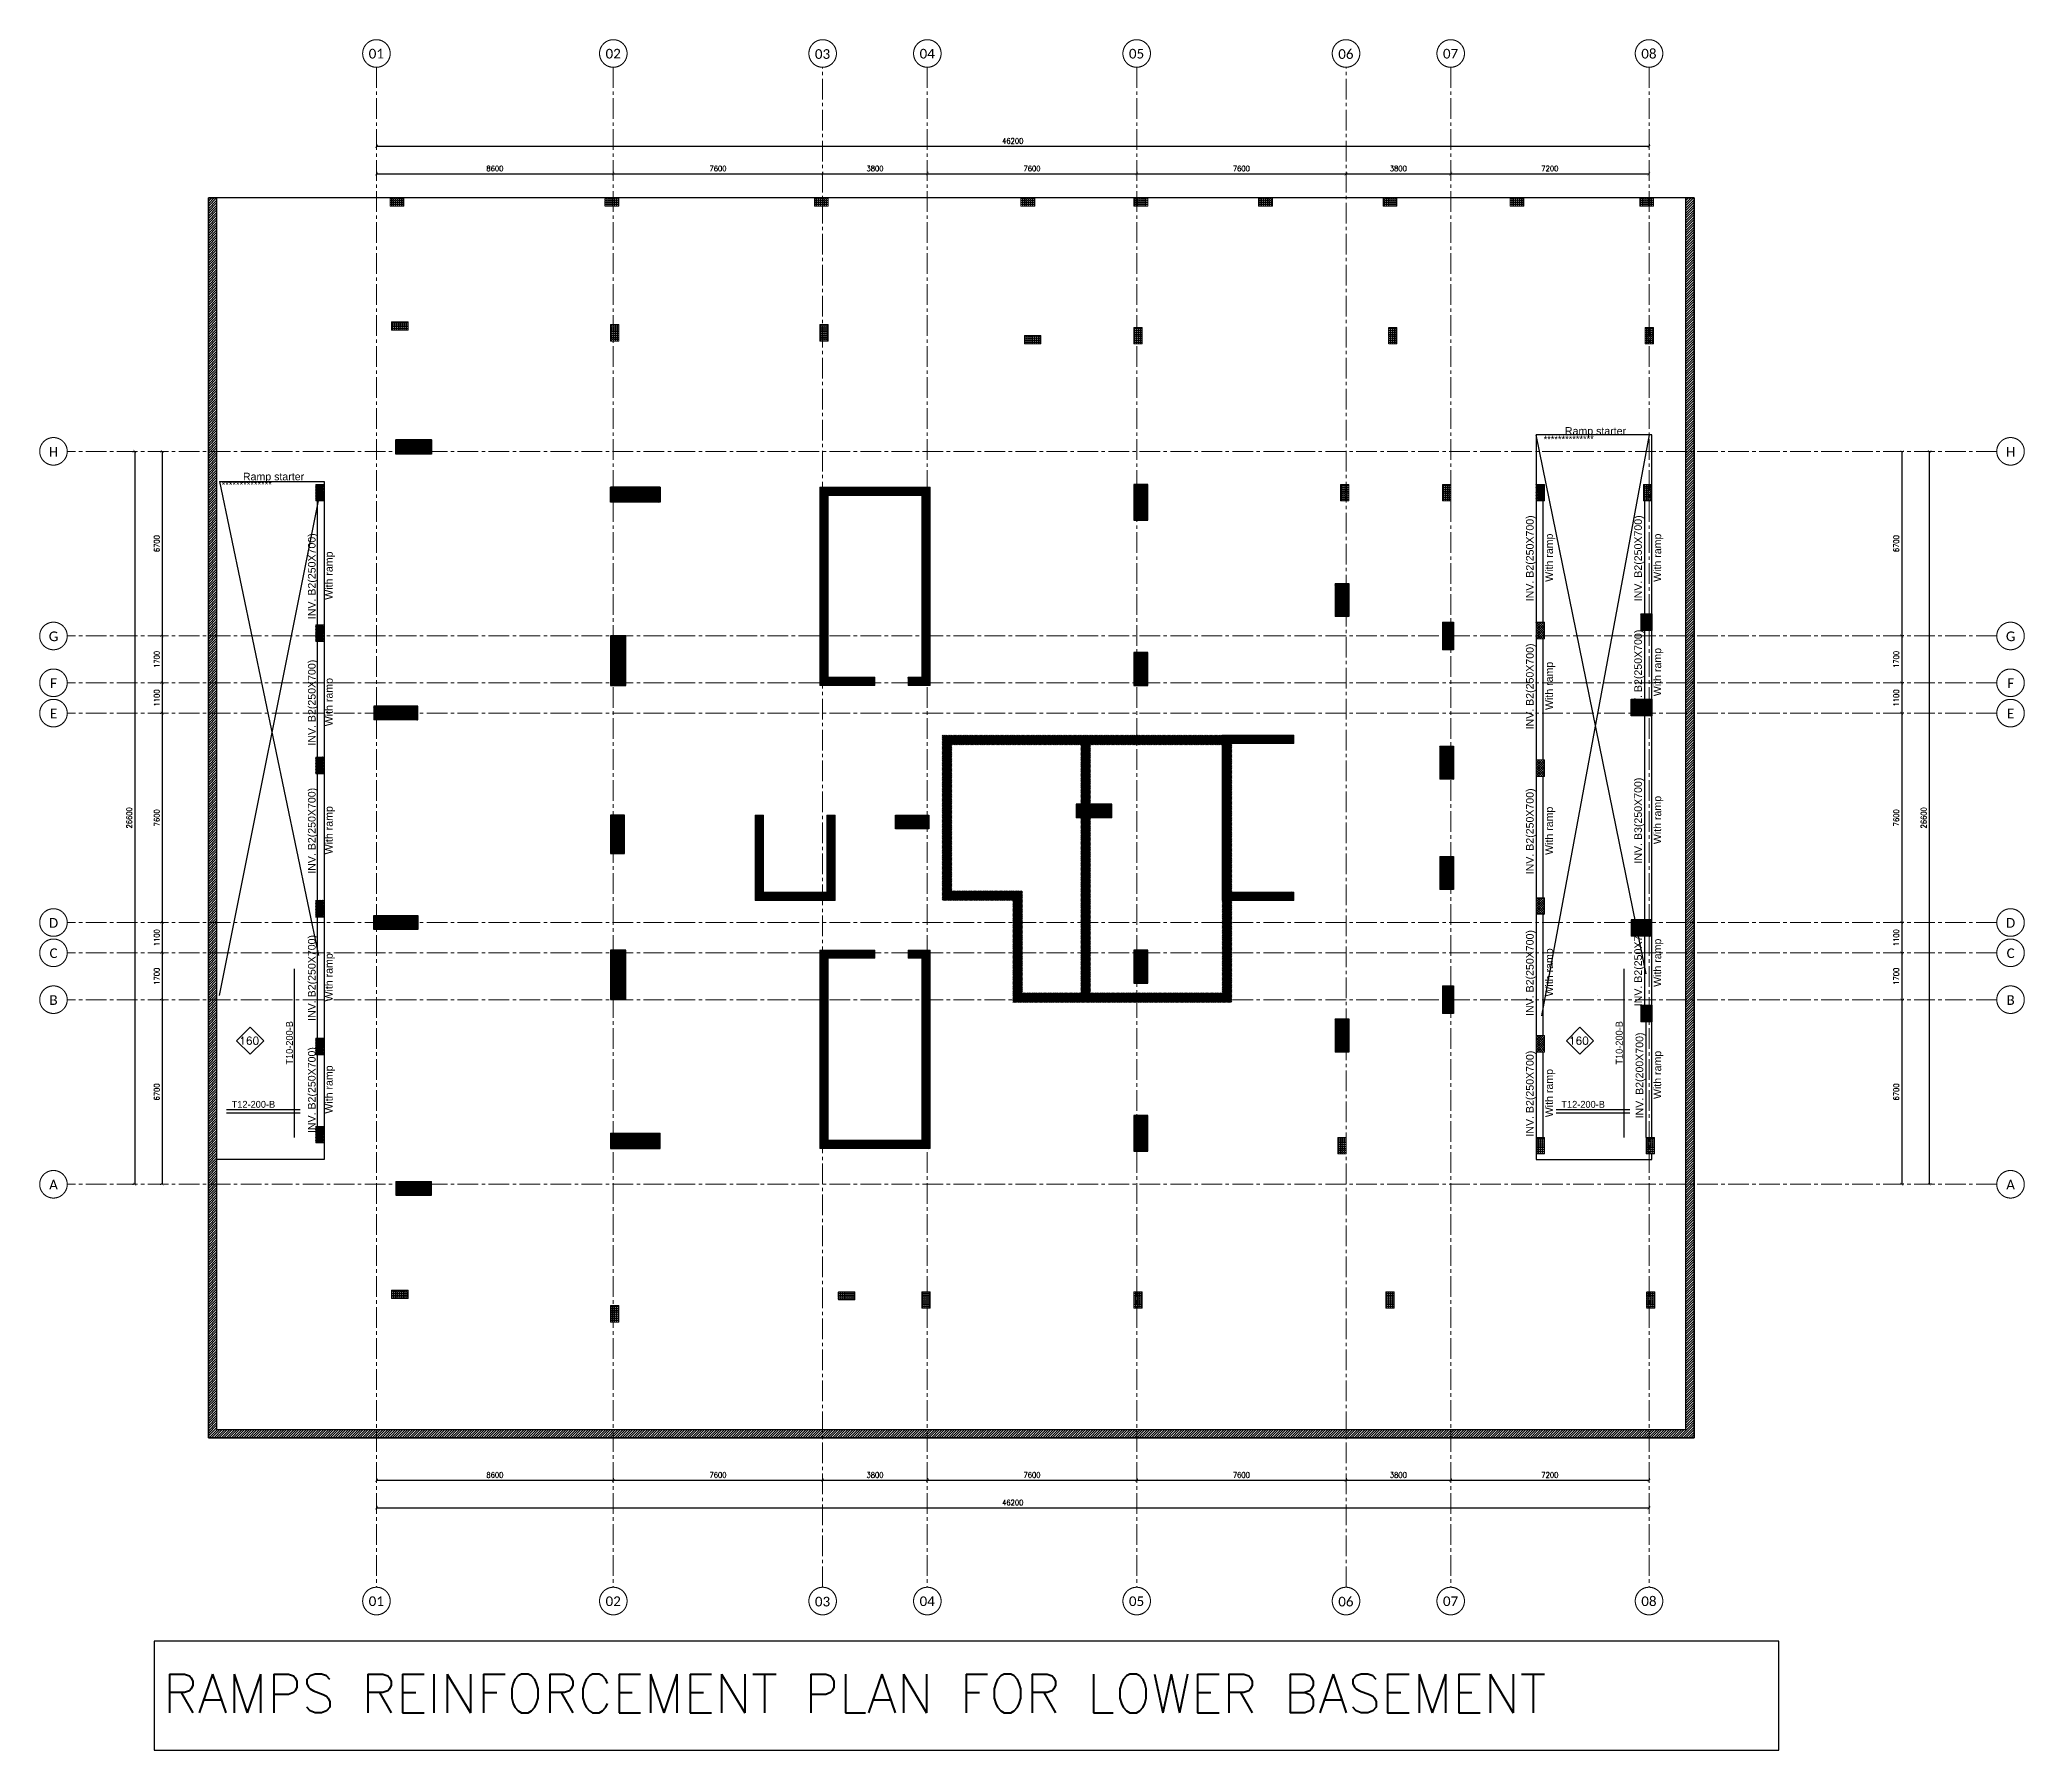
# Model space of a CAD drawing. Header units: millimetres. Extents: x -967280 to 3852, y 2833 to 1955156.
# Drawn here: x -553053 to -481004, y 466695 to 528777 of the extents above; entities that cross this region are included whole.
import ezdxf
from ezdxf.enums import TextEntityAlignment as Align

# ---------------------------------------------------------------- set-up
doc = ezdxf.new("R2010")
doc.units = ezdxf.units.MM
doc.header["$LTSCALE"] = 1000
doc.header["$PDMODE"] = 35
doc.header["$PDSIZE"] = 25
for name, pattern in [('$0$DASHED2', [0.375, 0.25, -0.125]), ('Columns_Structural070816$0$CENTER2', [1.125, 0.75, -0.125, 0.125, -0.125]), ('HRZN_Line-Ptrn-Sold', [9144001.0, 9144000.0, -1])]:
    doc.linetypes.add(name, pattern=pattern)
for name, color, linetype in [('_N-DIM 3', 7, 'Continuous'), ('A-ANNO-TEXT-25', 7, 'Continuous'), ('ARCH', 8, 'Continuous'), ('R.C. footing', 4, 'Continuous'), ('S - BATH Hach', 1, 'Continuous'), ('S - col hach', 1, 'Continuous'), ('S - dot', 1, 'Continuous'), ('S -Beams', 2, 'Continuous'), ('st_cir_mesh', 2, 'Continuous'), ('text', 3, 'Continuous')]:
    doc.layers.add(name, color=color, linetype=linetype)
for name, color, linetype, lineweight in [('A-AX-ATT-100', 7, 'HRZN_Line-Ptrn-Sold', 18), ('S - column', 6, 'Continuous', 60), ('ST-000-AXIS', 9, 'Columns_Structural070816$0$CENTER2', 9), ('ST-203-SLAB-TXT', 7, 'Continuous', 30), ('ST-RFT-BOT', 2, '$0$DASHED2', 30)]:
    doc.layers.add(name, color=color, linetype=linetype, lineweight=lineweight)
doc.styles.add('ARAB', font='xarb.shx', dxfattribs={"width": 0.7, "height": 250})
doc.styles.add('B05-FIRST FLOOR PLAN$0$T25-100', font='STENCIL.shx', dxfattribs={"height": 250})
doc.styles.add('Calibri_2', font='calibri.ttf', dxfattribs={"height": 300})
doc.styles.add('ROMANC', font='romanc.shx')
doc.styles.add('TUNELNO', font='romans.shx', dxfattribs={"width": 0.9})
doc.styles.add('XREF-ST-FRAMING 1ST FLOOR$0$STRECTURAL', font='arial.ttf')
doc.dimstyles.new('Copy(2) of DSEC', dxfattribs={"dimtxt": 200, "dimasz": 100, "dimexe": 50, "dimexo": 80, "dimgap": 100, "dimtad": 1, "dimdec": 0, "dimrnd": 5, "dimzin": 0, "dimdsep": 46, "dimtxsty": 'TUNELNO', "dimblk": 'ARCHTICK', "dimcen": 0.09, "dimclrd": 1, "dimclre": 1, "dimclrt": 3, "dimadec": 0, "dimazin": 0, "dimtfac": 0.78125, "dimtdec": 0, "dimtix": 1, "dimtmove": 2, "dimatfit": 3, "dimldrblk": 'ARCHTICK', "dimfxl": 1, "dimtolj": 1, "dimtzin": 0, "dimarcsym": 0})
pattern_1 = [(90, (-416898.87, -510339.72), (-69.85, 4e-15), [50.8, -19.05]), (180, (-416898.87, -510339.72), (-9e-15, -69.85), [50.8, -19.05])]
pattern_2 = [(90, (-416898.87, -510439.72), (-69.85, 4e-15), [50.8, -19.05]), (180, (-416898.87, -510439.72), (-9e-15, -69.85), [50.8, -19.05])]
pattern_3 = [(90, (-416898.87, -510539.72), (-69.85, 4e-15), [50.8, -19.05]), (180, (-416898.87, -510539.72), (-9e-15, -69.85), [50.8, -19.05])]
pattern_4 = [(45, (193250.144, -596912.31), (-22.4506403, 22.4506403), [])]
pattern_5 = [(45, (-119733.897, -851549.915), (-22.4506403, 22.4506403), [])]
pattern_6 = [(45, (907727.56, 223202.353), (-22.4506403, 22.4506403), [])]
pattern_7 = [(45, (-410798.87, -446239.72), (-44.9012806, 44.9012806), []), (135, (-410798.87, -446239.72), (-44.9012806, -44.9012806), [])]
pattern_8 = [(0, (-310798.873, -401239.722), (47.625, 27.4963064), [31.75, -63.5]), (120, (-310798.873, -401239.722), (-47.6249999, 27.4963066), [31.75, -63.5]), (60, (-310798.873, -401239.722), (1e-07, 54.9926131), [-63.5, 31.75])]
pattern_9 = [(90, (613578.686, -423037.37), (-69.85, 4e-15), [50.8, -19.05]), (180, (613578.686, -423037.37), (-9e-15, -69.85), [50.8, -19.05])]
pattern_10 = [(90, (613528.686, -423037.37), (-69.85, 4e-15), [50.8, -19.05]), (180, (613528.686, -423037.37), (-9e-15, -69.85), [50.8, -19.05])]

msp = doc.modelspace()

# ---------------------------------------------------------------- texts
at = {"layer": 'A-ANNO-TEXT-25', "insert": (-549538.5, 469458.3), "char_height": 1400, "attachment_point": 1, "style": 'ROMANC'}
msp.add_mtext_dynamic_manual_height_columns('{\\Fsimplex|c0; RAMPS REINFORCEMENT PLAN FOR LOWER BASEMENT}', width=60128.057, gutter_width=8268.9, heights=[-1400], dxfattribs=at)
at = {"layer": 'S -Beams', "color": 3, "char_height": 280, "attachment_point": 1, "style": 'ROMANC'}
for insert in [(-545811.6, 492584.8), (-497536.6, 492584.8)]:
    msp.add_mtext_dynamic_manual_height_columns('160', width=846939.811, gutter_width=1400, heights=[-280], dxfattribs=dict(at, insert=insert))
at = {"layer": 'ST-203-SLAB-TXT', "style": 'XREF-ST-FRAMING 1ST FLOOR$0$STRECTURAL'}
for s, p in [('INV. B2(250X700)', (-543175.4, 509306.2)), ('INV. B2(250X700)', (-498955.4, 509956.5)), ('With ramp', (-498255.4, 509976.5)), ('INV. B2(250X700)', (-495025.4, 509956.5)), ('With ramp', (-494325.4, 509976.5)), ('With ramp', (-542555.4, 509326.2)), ('INV. B2(250X700)', (-495025.4, 505806.7)), ('INV. B2(250X700)', (-498955.4, 505306.2)), ('With ramp', (-494325.4, 505826.7)), ('INV. B2(250X700)', (-543175.4, 504716.5)), ('With ramp', (-498255.4, 505326.2)), ('With ramp', (-542555.4, 504736.5)), ('INV. B2(250X700)', (-543175.4, 500066.5)), ('INV. B2(250X700)', (-498955.4, 500046.5)), ('INV. B3(250X700)', (-495025.4, 500436.7)), ('With ramp', (-542555.4, 500086.5)), ('With ramp', (-498255.4, 500066.5)), ('With ramp', (-494325.4, 500456.7)), ('INV. B2(250X700)', (-498955.4, 494906.2)), ('INV. B2(250X700)', (-495025.4, 495256.7)), ('INV. B2(250X700)', (-543175.4, 494726.5)), ('With ramp', (-498255.4, 494926.2)), ('With ramp', (-494325.4, 495276.7)), ('With ramp', (-542555.4, 494746.5)), ('INV. B2(250X700)', (-543175.4, 490656.5)), ('INV. B2(200X700)', (-494975.4, 491186.5)), ('With ramp', (-542555.4, 490676.5)), ('INV. B2(250X700)', (-498955.4, 490526.5)), ('With ramp', (-498255.4, 490546.5)), ('With ramp', (-494325.4, 491206.5))]:
    msp.add_text(s, height=275, rotation=90, dxfattribs=at).set_placement(p, align=Align.MIDDLE_CENTER)
at = {"layer": 'ST-203-SLAB-TXT', "style": 'B05-FIRST FLOOR PLAN$0$T25-100'}
for p in [(-543861.7, 491580), (-495586.7, 491580)]:
    msp.add_text('T10-200-B', height=250, rotation=90, dxfattribs=at).set_placement(p)
for p in [(-546084.8, 490013.5), (-497809.8, 490013.5)]:
    msp.add_text('T12-200-B', height=250, dxfattribs=at).set_placement(p)

# ---------------------------------------------------------------- blocks, each defined once
blk = doc.blocks.new('Grid - HRZN_G-Datm-Grid-Head-1554275-FIRST FLOOR FFL_1_')
at = {"layer": 'A-AX-ATT-100'}
blk.add_circle((0, 0), 5, dxfattribs=at)
blk = doc.blocks.new('_ArchTick')
at = {"color": 0, "linetype": 'ByBlock', "const_width": 0.15}
blk.add_lwpolyline([(-0.5, -0.5), (0.5, 0.5)], dxfattribs=at)
blk = doc.blocks.new('*D1489')
at = {"layer": '_N-DIM 3', "color": 1, "linetype": 'Continuous', "lineweight": -2, "ltscale": 30, "transparency": 16777216}
for p, q in [((555899, 747185), (555899, 747155)), ((563099, 747185), (563099, 747155)), ((563099, 747105), (555899, 747105))]:
    blk.add_line(p, q, dxfattribs=at)
at = {"layer": 'Defpoints', "color": 0, "linetype": 'Continuous', "ltscale": 30, "transparency": 16777216}
for p in [(555899, 747105), (555899, 747105), (563099, 747105)]:
    blk.add_point(p, dxfattribs=at)
at = {"layer": '_N-DIM 3', "color": 1, "linetype": 'Continuous', "lineweight": -2, "ltscale": 30, "transparency": 16777216, "xscale": 100, "yscale": 100, "zscale": 100, "rotation": 180}
blk.add_blockref('_ArchTick', (555899, 747105), dxfattribs=at)
at = {"layer": '_N-DIM 3', "color": 1, "linetype": 'Continuous', "lineweight": -2, "ltscale": 30, "transparency": 16777216, "xscale": 100, "yscale": 100, "zscale": 100}
blk.add_blockref('_ArchTick', (563099, 747105), dxfattribs=at)
at = {"layer": '_N-DIM 3', "color": 3, "linetype": 'Continuous', "ltscale": 30, "transparency": 16777216, "insert": (559499, 747305), "char_height": 200, "attachment_point": 5, "style": 'TUNELNO'}
blk.add_mtext('\\A1;7200', dxfattribs=at)
blk = doc.blocks.new('*D1490')
at = {"layer": '_N-DIM 3', "color": 1, "linetype": 'Continuous', "lineweight": -2, "ltscale": 30, "transparency": 16777216}
for p, q in [((552099, 747185), (552099, 747155)), ((555899, 747185), (555899, 747155)), ((555899, 747105), (552099, 747105))]:
    blk.add_line(p, q, dxfattribs=at)
at = {"layer": 'Defpoints', "color": 0, "linetype": 'Continuous', "ltscale": 30, "transparency": 16777216}
for p in [(552099, 747105), (552099, 747105), (555899, 747105)]:
    blk.add_point(p, dxfattribs=at)
at = {"layer": '_N-DIM 3', "color": 1, "linetype": 'Continuous', "lineweight": -2, "ltscale": 30, "transparency": 16777216, "xscale": 100, "yscale": 100, "zscale": 100, "rotation": 180}
blk.add_blockref('_ArchTick', (552099, 747105), dxfattribs=at)
at = {"layer": '_N-DIM 3', "color": 1, "linetype": 'Continuous', "lineweight": -2, "ltscale": 30, "transparency": 16777216, "xscale": 100, "yscale": 100, "zscale": 100}
blk.add_blockref('_ArchTick', (555899, 747105), dxfattribs=at)
at = {"layer": '_N-DIM 3', "color": 3, "linetype": 'Continuous', "ltscale": 30, "transparency": 16777216, "insert": (553999, 747305), "char_height": 200, "attachment_point": 5, "style": 'TUNELNO'}
blk.add_mtext('\\A1;3800', dxfattribs=at)
blk = doc.blocks.new('*D1491')
at = {"layer": '_N-DIM 3', "color": 1, "linetype": 'Continuous', "lineweight": -2, "ltscale": 30, "transparency": 16777216}
for p, q in [((544499, 747185), (544499, 747155)), ((552099, 747185), (552099, 747155)), ((552099, 747105), (544499, 747105))]:
    blk.add_line(p, q, dxfattribs=at)
at = {"layer": 'Defpoints', "color": 0, "linetype": 'Continuous', "ltscale": 30, "transparency": 16777216}
for p in [(544499, 747105), (544499, 747105), (552099, 747105)]:
    blk.add_point(p, dxfattribs=at)
at = {"layer": '_N-DIM 3', "color": 1, "linetype": 'Continuous', "lineweight": -2, "ltscale": 30, "transparency": 16777216, "xscale": 100, "yscale": 100, "zscale": 100, "rotation": 180}
blk.add_blockref('_ArchTick', (544499, 747105), dxfattribs=at)
at = {"layer": '_N-DIM 3', "color": 1, "linetype": 'Continuous', "lineweight": -2, "ltscale": 30, "transparency": 16777216, "xscale": 100, "yscale": 100, "zscale": 100}
blk.add_blockref('_ArchTick', (552099, 747105), dxfattribs=at)
at = {"layer": '_N-DIM 3', "color": 3, "linetype": 'Continuous', "ltscale": 30, "transparency": 16777216, "insert": (548299, 747305), "char_height": 200, "attachment_point": 5, "style": 'TUNELNO'}
blk.add_mtext('\\A1;7600', dxfattribs=at)
blk = doc.blocks.new('*D1492')
at = {"layer": '_N-DIM 3', "color": 1, "linetype": 'Continuous', "lineweight": -2, "ltscale": 30, "transparency": 16777216}
for p, q in [((536899, 747185), (536899, 747155)), ((544499, 747185), (544499, 747155)), ((544499, 747105), (536899, 747105))]:
    blk.add_line(p, q, dxfattribs=at)
at = {"layer": 'Defpoints', "color": 0, "linetype": 'Continuous', "ltscale": 30, "transparency": 16777216}
for p in [(536899, 747105), (536899, 747105), (544499, 747105)]:
    blk.add_point(p, dxfattribs=at)
at = {"layer": '_N-DIM 3', "color": 1, "linetype": 'Continuous', "lineweight": -2, "ltscale": 30, "transparency": 16777216, "xscale": 100, "yscale": 100, "zscale": 100, "rotation": 180}
blk.add_blockref('_ArchTick', (536899, 747105), dxfattribs=at)
at = {"layer": '_N-DIM 3', "color": 1, "linetype": 'Continuous', "lineweight": -2, "ltscale": 30, "transparency": 16777216, "xscale": 100, "yscale": 100, "zscale": 100}
blk.add_blockref('_ArchTick', (544499, 747105), dxfattribs=at)
at = {"layer": '_N-DIM 3', "color": 3, "linetype": 'Continuous', "ltscale": 30, "transparency": 16777216, "insert": (540699, 747305), "char_height": 200, "attachment_point": 5, "style": 'TUNELNO'}
blk.add_mtext('\\A1;7600', dxfattribs=at)
blk = doc.blocks.new('*D1493')
at = {"layer": '_N-DIM 3', "color": 1, "linetype": 'Continuous', "lineweight": -2, "ltscale": 30, "transparency": 16777216}
for p, q in [((533099, 747185), (533099, 747155)), ((536899, 747185), (536899, 747155)), ((536899, 747105), (533099, 747105))]:
    blk.add_line(p, q, dxfattribs=at)
at = {"layer": 'Defpoints', "color": 0, "linetype": 'Continuous', "ltscale": 30, "transparency": 16777216}
for p in [(533099, 747105), (533099, 747105), (536899, 747105)]:
    blk.add_point(p, dxfattribs=at)
at = {"layer": '_N-DIM 3', "color": 1, "linetype": 'Continuous', "lineweight": -2, "ltscale": 30, "transparency": 16777216, "xscale": 100, "yscale": 100, "zscale": 100, "rotation": 180}
blk.add_blockref('_ArchTick', (533099, 747105), dxfattribs=at)
at = {"layer": '_N-DIM 3', "color": 1, "linetype": 'Continuous', "lineweight": -2, "ltscale": 30, "transparency": 16777216, "xscale": 100, "yscale": 100, "zscale": 100}
blk.add_blockref('_ArchTick', (536899, 747105), dxfattribs=at)
at = {"layer": '_N-DIM 3', "color": 3, "linetype": 'Continuous', "ltscale": 30, "transparency": 16777216, "insert": (534999, 747305), "char_height": 200, "attachment_point": 5, "style": 'TUNELNO'}
blk.add_mtext('\\A1;3800', dxfattribs=at)
blk = doc.blocks.new('*D1494')
at = {"layer": '_N-DIM 3', "color": 1, "linetype": 'Continuous', "lineweight": -2, "ltscale": 30, "transparency": 16777216}
for p, q in [((525499, 747185), (525499, 747155)), ((533099, 747185), (533099, 747155)), ((533099, 747105), (525499, 747105))]:
    blk.add_line(p, q, dxfattribs=at)
at = {"layer": 'Defpoints', "color": 0, "linetype": 'Continuous', "ltscale": 30, "transparency": 16777216}
for p in [(525499, 747105), (525499, 747105), (533099, 747105)]:
    blk.add_point(p, dxfattribs=at)
at = {"layer": '_N-DIM 3', "color": 1, "linetype": 'Continuous', "lineweight": -2, "ltscale": 30, "transparency": 16777216, "xscale": 100, "yscale": 100, "zscale": 100, "rotation": 180}
blk.add_blockref('_ArchTick', (525499, 747105), dxfattribs=at)
at = {"layer": '_N-DIM 3', "color": 1, "linetype": 'Continuous', "lineweight": -2, "ltscale": 30, "transparency": 16777216, "xscale": 100, "yscale": 100, "zscale": 100}
blk.add_blockref('_ArchTick', (533099, 747105), dxfattribs=at)
at = {"layer": '_N-DIM 3', "color": 3, "linetype": 'Continuous', "ltscale": 30, "transparency": 16777216, "insert": (529299, 747305), "char_height": 200, "attachment_point": 5, "style": 'TUNELNO'}
blk.add_mtext('\\A1;7600', dxfattribs=at)
blk = doc.blocks.new('*D1495')
at = {"layer": '_N-DIM 3', "color": 1, "linetype": 'Continuous', "lineweight": -2, "ltscale": 30, "transparency": 16777216}
for p, q in [((516899, 747185), (516899, 747155)), ((525499, 747185), (525499, 747155)), ((525499, 747105), (516899, 747105))]:
    blk.add_line(p, q, dxfattribs=at)
at = {"layer": 'Defpoints', "color": 0, "linetype": 'Continuous', "ltscale": 30, "transparency": 16777216}
for p in [(516899, 747105), (516899, 747105), (525499, 747105)]:
    blk.add_point(p, dxfattribs=at)
at = {"layer": '_N-DIM 3', "color": 1, "linetype": 'Continuous', "lineweight": -2, "ltscale": 30, "transparency": 16777216, "xscale": 100, "yscale": 100, "zscale": 100, "rotation": 180}
blk.add_blockref('_ArchTick', (516899, 747105), dxfattribs=at)
at = {"layer": '_N-DIM 3', "color": 1, "linetype": 'Continuous', "lineweight": -2, "ltscale": 30, "transparency": 16777216, "xscale": 100, "yscale": 100, "zscale": 100}
blk.add_blockref('_ArchTick', (525499, 747105), dxfattribs=at)
at = {"layer": '_N-DIM 3', "color": 3, "linetype": 'Continuous', "ltscale": 30, "transparency": 16777216, "insert": (521199, 747305), "char_height": 200, "attachment_point": 5, "style": 'TUNELNO'}
blk.add_mtext('\\A1;8600', dxfattribs=at)
blk = doc.blocks.new('*D1496')
at = {"layer": '_N-DIM 3', "color": 1, "linetype": 'Continuous', "lineweight": -2, "ltscale": 30, "transparency": 16777216}
for p, q in [((516899, 748185), (516899, 748155)), ((563099, 748105), (516899, 748105)), ((563099, 748185), (563099, 748155))]:
    blk.add_line(p, q, dxfattribs=at)
at = {"layer": 'Defpoints', "color": 0, "linetype": 'Continuous', "ltscale": 30, "transparency": 16777216}
for p in [(516899, 748105), (516899, 748105), (563099, 748105)]:
    blk.add_point(p, dxfattribs=at)
at = {"layer": '_N-DIM 3', "color": 1, "linetype": 'Continuous', "lineweight": -2, "ltscale": 30, "transparency": 16777216, "xscale": 100, "yscale": 100, "zscale": 100, "rotation": 180}
blk.add_blockref('_ArchTick', (516899, 748105), dxfattribs=at)
at = {"layer": '_N-DIM 3', "color": 1, "linetype": 'Continuous', "lineweight": -2, "ltscale": 30, "transparency": 16777216, "xscale": 100, "yscale": 100, "zscale": 100}
blk.add_blockref('_ArchTick', (563099, 748105), dxfattribs=at)
at = {"layer": '_N-DIM 3', "color": 3, "linetype": 'Continuous', "ltscale": 30, "transparency": 16777216, "insert": (539999, 748305), "char_height": 200, "attachment_point": 5, "style": 'TUNELNO'}
blk.add_mtext('\\A1;46200', dxfattribs=at)
blk = doc.blocks.new('*D1497')
at = {"layer": '_N-DIM 3', "color": 1, "linetype": 'Continuous', "lineweight": -2, "ltscale": 30, "transparency": 16777216}
for p, q in [((572272, 737040), (572272, 730340)), ((572352, 737040), (572322, 737040)), ((572352, 730340), (572322, 730340))]:
    blk.add_line(p, q, dxfattribs=at)
at = {"layer": 'Defpoints', "color": 0, "linetype": 'Continuous', "ltscale": 30, "transparency": 16777216}
for p in [(572272, 737040), (572272, 730340), (572272, 730340)]:
    blk.add_point(p, dxfattribs=at)
at = {"layer": '_N-DIM 3', "color": 1, "linetype": 'Continuous', "lineweight": -2, "ltscale": 30, "transparency": 16777216, "xscale": 100, "yscale": 100, "zscale": 100}
for p, rotation in [((572272, 737040), 90), ((572272, 730340), 270)]:
    blk.add_blockref('_ArchTick', p, dxfattribs=dict(at, rotation=rotation))
at = {"layer": '_N-DIM 3', "color": 3, "linetype": 'Continuous', "ltscale": 30, "transparency": 16777216, "insert": (572072, 733690), "char_height": 200, "attachment_point": 5, "rotation": 90, "style": 'TUNELNO'}
blk.add_mtext('\\A1;6700', dxfattribs=at)
blk = doc.blocks.new('*D1498')
at = {"layer": '_N-DIM 3', "color": 1, "linetype": 'Continuous', "lineweight": -2, "ltscale": 30, "transparency": 16777216}
for p, q in [((572272, 730340), (572272, 728640)), ((572352, 730340), (572322, 730340)), ((572352, 728640), (572322, 728640))]:
    blk.add_line(p, q, dxfattribs=at)
at = {"layer": 'Defpoints', "color": 0, "linetype": 'Continuous', "ltscale": 30, "transparency": 16777216}
for p in [(572272, 730340), (572272, 728640), (572272, 728640)]:
    blk.add_point(p, dxfattribs=at)
at = {"layer": '_N-DIM 3', "color": 1, "linetype": 'Continuous', "lineweight": -2, "ltscale": 30, "transparency": 16777216, "xscale": 100, "yscale": 100, "zscale": 100}
for p, rotation in [((572272, 730340), 90), ((572272, 728640), 270)]:
    blk.add_blockref('_ArchTick', p, dxfattribs=dict(at, rotation=rotation))
at = {"layer": '_N-DIM 3', "color": 3, "linetype": 'Continuous', "ltscale": 30, "transparency": 16777216, "insert": (572072, 729490), "char_height": 200, "attachment_point": 5, "rotation": 90, "style": 'TUNELNO'}
blk.add_mtext('\\A1;1700', dxfattribs=at)
blk = doc.blocks.new('*D1499')
at = {"layer": '_N-DIM 3', "color": 1, "linetype": 'Continuous', "lineweight": -2, "ltscale": 30, "transparency": 16777216}
for p, q in [((572272, 728640), (572272, 727540)), ((572352, 728640), (572322, 728640)), ((572352, 727540), (572322, 727540))]:
    blk.add_line(p, q, dxfattribs=at)
at = {"layer": 'Defpoints', "color": 0, "linetype": 'Continuous', "ltscale": 30, "transparency": 16777216}
for p in [(572272, 728640), (572272, 727540), (572272, 727540)]:
    blk.add_point(p, dxfattribs=at)
at = {"layer": '_N-DIM 3', "color": 1, "linetype": 'Continuous', "lineweight": -2, "ltscale": 30, "transparency": 16777216, "xscale": 100, "yscale": 100, "zscale": 100}
for p, rotation in [((572272, 728640), 90), ((572272, 727540), 270)]:
    blk.add_blockref('_ArchTick', p, dxfattribs=dict(at, rotation=rotation))
at = {"layer": '_N-DIM 3', "color": 3, "linetype": 'Continuous', "ltscale": 30, "transparency": 16777216, "insert": (572072, 728090), "char_height": 200, "attachment_point": 5, "rotation": 90, "style": 'TUNELNO'}
blk.add_mtext('\\A1;1100', dxfattribs=at)
blk = doc.blocks.new('*D1500')
at = {"layer": '_N-DIM 3', "color": 1, "linetype": 'Continuous', "lineweight": -2, "ltscale": 30, "transparency": 16777216}
for p, q in [((572272, 727540), (572272, 719940)), ((572352, 727540), (572322, 727540)), ((572352, 719940), (572322, 719940))]:
    blk.add_line(p, q, dxfattribs=at)
at = {"layer": 'Defpoints', "color": 0, "linetype": 'Continuous', "ltscale": 30, "transparency": 16777216}
for p in [(572272, 727540), (572272, 719940), (572272, 719940)]:
    blk.add_point(p, dxfattribs=at)
at = {"layer": '_N-DIM 3', "color": 1, "linetype": 'Continuous', "lineweight": -2, "ltscale": 30, "transparency": 16777216, "xscale": 100, "yscale": 100, "zscale": 100}
for p, rotation in [((572272, 727540), 90), ((572272, 719940), 270)]:
    blk.add_blockref('_ArchTick', p, dxfattribs=dict(at, rotation=rotation))
at = {"layer": '_N-DIM 3', "color": 3, "linetype": 'Continuous', "ltscale": 30, "transparency": 16777216, "insert": (572072, 723740), "char_height": 200, "attachment_point": 5, "rotation": 90, "style": 'TUNELNO'}
blk.add_mtext('\\A1;7600', dxfattribs=at)
blk = doc.blocks.new('*D1501')
at = {"layer": '_N-DIM 3', "color": 1, "linetype": 'Continuous', "lineweight": -2, "ltscale": 30, "transparency": 16777216}
for p, q in [((572272, 719940), (572272, 718840)), ((572352, 719940), (572322, 719940)), ((572352, 718840), (572322, 718840))]:
    blk.add_line(p, q, dxfattribs=at)
at = {"layer": 'Defpoints', "color": 0, "linetype": 'Continuous', "ltscale": 30, "transparency": 16777216}
for p in [(572272, 719940), (572272, 718840), (572272, 718840)]:
    blk.add_point(p, dxfattribs=at)
at = {"layer": '_N-DIM 3', "color": 1, "linetype": 'Continuous', "lineweight": -2, "ltscale": 30, "transparency": 16777216, "xscale": 100, "yscale": 100, "zscale": 100}
for p, rotation in [((572272, 719940), 90), ((572272, 718840), 270)]:
    blk.add_blockref('_ArchTick', p, dxfattribs=dict(at, rotation=rotation))
at = {"layer": '_N-DIM 3', "color": 3, "linetype": 'Continuous', "ltscale": 30, "transparency": 16777216, "insert": (572072, 719390), "char_height": 200, "attachment_point": 5, "rotation": 90, "style": 'TUNELNO'}
blk.add_mtext('\\A1;1100', dxfattribs=at)
blk = doc.blocks.new('*D1502')
at = {"layer": '_N-DIM 3', "color": 1, "linetype": 'Continuous', "lineweight": -2, "ltscale": 30, "transparency": 16777216}
for p, q in [((572272, 718840), (572272, 717140)), ((572352, 718840), (572322, 718840)), ((572352, 717140), (572322, 717140))]:
    blk.add_line(p, q, dxfattribs=at)
at = {"layer": 'Defpoints', "color": 0, "linetype": 'Continuous', "ltscale": 30, "transparency": 16777216}
for p in [(572272, 718840), (572272, 717140), (572272, 717140)]:
    blk.add_point(p, dxfattribs=at)
at = {"layer": '_N-DIM 3', "color": 1, "linetype": 'Continuous', "lineweight": -2, "ltscale": 30, "transparency": 16777216, "xscale": 100, "yscale": 100, "zscale": 100}
for p, rotation in [((572272, 718840), 90), ((572272, 717140), 270)]:
    blk.add_blockref('_ArchTick', p, dxfattribs=dict(at, rotation=rotation))
at = {"layer": '_N-DIM 3', "color": 3, "linetype": 'Continuous', "ltscale": 30, "transparency": 16777216, "insert": (572072, 717990), "char_height": 200, "attachment_point": 5, "rotation": 90, "style": 'TUNELNO'}
blk.add_mtext('\\A1;1700', dxfattribs=at)
blk = doc.blocks.new('*D1503')
at = {"layer": '_N-DIM 3', "color": 1, "linetype": 'Continuous', "lineweight": -2, "ltscale": 30, "transparency": 16777216}
for p, q in [((572272, 717140), (572272, 710440)), ((572352, 717140), (572322, 717140)), ((572352, 710440), (572322, 710440))]:
    blk.add_line(p, q, dxfattribs=at)
at = {"layer": 'Defpoints', "color": 0, "linetype": 'Continuous', "ltscale": 30, "transparency": 16777216}
for p in [(572272, 717140), (572272, 710440), (572272, 710440)]:
    blk.add_point(p, dxfattribs=at)
at = {"layer": '_N-DIM 3', "color": 1, "linetype": 'Continuous', "lineweight": -2, "ltscale": 30, "transparency": 16777216, "xscale": 100, "yscale": 100, "zscale": 100}
for p, rotation in [((572272, 717140), 90), ((572272, 710440), 270)]:
    blk.add_blockref('_ArchTick', p, dxfattribs=dict(at, rotation=rotation))
at = {"layer": '_N-DIM 3', "color": 3, "linetype": 'Continuous', "ltscale": 30, "transparency": 16777216, "insert": (572072, 713790), "char_height": 200, "attachment_point": 5, "rotation": 90, "style": 'TUNELNO'}
blk.add_mtext('\\A1;6700', dxfattribs=at)
blk = doc.blocks.new('*D1504')
at = {"layer": '_N-DIM 3', "color": 1, "linetype": 'Continuous', "lineweight": -2, "ltscale": 30, "transparency": 16777216}
for p, q in [((573272, 737040), (573272, 710440)), ((573352, 737040), (573322, 737040)), ((573352, 710440), (573322, 710440))]:
    blk.add_line(p, q, dxfattribs=at)
at = {"layer": 'Defpoints', "color": 0, "linetype": 'Continuous', "ltscale": 30, "transparency": 16777216}
for p in [(573272, 737040), (573272, 710440), (573272, 710440)]:
    blk.add_point(p, dxfattribs=at)
at = {"layer": '_N-DIM 3', "color": 1, "linetype": 'Continuous', "lineweight": -2, "ltscale": 30, "transparency": 16777216, "xscale": 100, "yscale": 100, "zscale": 100}
for p, rotation in [((573272, 737040), 90), ((573272, 710440), 270)]:
    blk.add_blockref('_ArchTick', p, dxfattribs=dict(at, rotation=rotation))
at = {"layer": '_N-DIM 3', "color": 3, "linetype": 'Continuous', "ltscale": 30, "transparency": 16777216, "insert": (573072, 723740), "char_height": 200, "attachment_point": 5, "rotation": 90, "style": 'TUNELNO'}
blk.add_mtext('\\A1;26600', dxfattribs=at)
blk = doc.blocks.new('*D1505')
at = {"layer": '_N-DIM 3', "color": 1, "linetype": 'Continuous', "lineweight": -2, "ltscale": 30, "transparency": 16777216}
for p, q in [((509045, 737040), (509075, 737040)), ((509125, 737040), (509125, 730340)), ((509045, 730340), (509075, 730340))]:
    blk.add_line(p, q, dxfattribs=at)
at = {"layer": 'Defpoints', "color": 0, "linetype": 'Continuous', "ltscale": 30, "transparency": 16777216}
for p in [(509125, 737040), (509125, 730340), (509125, 730340)]:
    blk.add_point(p, dxfattribs=at)
at = {"layer": '_N-DIM 3', "color": 1, "linetype": 'Continuous', "lineweight": -2, "ltscale": 30, "transparency": 16777216, "xscale": 100, "yscale": 100, "zscale": 100}
for p, rotation in [((509125, 737040), 90), ((509125, 730340), 270)]:
    blk.add_blockref('_ArchTick', p, dxfattribs=dict(at, rotation=rotation))
at = {"layer": '_N-DIM 3', "color": 3, "linetype": 'Continuous', "ltscale": 30, "transparency": 16777216, "insert": (508925, 733690), "char_height": 200, "attachment_point": 5, "rotation": 90, "style": 'TUNELNO'}
blk.add_mtext('\\A1;6700', dxfattribs=at)
blk = doc.blocks.new('*D1506')
at = {"layer": '_N-DIM 3', "color": 1, "linetype": 'Continuous', "lineweight": -2, "ltscale": 30, "transparency": 16777216}
for p, q in [((509045, 730340), (509075, 730340)), ((509125, 730340), (509125, 728640)), ((509045, 728640), (509075, 728640))]:
    blk.add_line(p, q, dxfattribs=at)
at = {"layer": 'Defpoints', "color": 0, "linetype": 'Continuous', "ltscale": 30, "transparency": 16777216}
for p in [(509125, 730340), (509125, 728640), (509125, 728640)]:
    blk.add_point(p, dxfattribs=at)
at = {"layer": '_N-DIM 3', "color": 1, "linetype": 'Continuous', "lineweight": -2, "ltscale": 30, "transparency": 16777216, "xscale": 100, "yscale": 100, "zscale": 100}
for p, rotation in [((509125, 730340), 90), ((509125, 728640), 270)]:
    blk.add_blockref('_ArchTick', p, dxfattribs=dict(at, rotation=rotation))
at = {"layer": '_N-DIM 3', "color": 3, "linetype": 'Continuous', "ltscale": 30, "transparency": 16777216, "insert": (508925, 729490), "char_height": 200, "attachment_point": 5, "rotation": 90, "style": 'TUNELNO'}
blk.add_mtext('\\A1;1700', dxfattribs=at)
blk = doc.blocks.new('*D1507')
at = {"layer": '_N-DIM 3', "color": 1, "linetype": 'Continuous', "lineweight": -2, "ltscale": 30, "transparency": 16777216}
for p, q in [((509045, 728640), (509075, 728640)), ((509125, 728640), (509125, 727540)), ((509045, 727540), (509075, 727540))]:
    blk.add_line(p, q, dxfattribs=at)
at = {"layer": 'Defpoints', "color": 0, "linetype": 'Continuous', "ltscale": 30, "transparency": 16777216}
for p in [(509125, 728640), (509125, 727540), (509125, 727540)]:
    blk.add_point(p, dxfattribs=at)
at = {"layer": '_N-DIM 3', "color": 1, "linetype": 'Continuous', "lineweight": -2, "ltscale": 30, "transparency": 16777216, "xscale": 100, "yscale": 100, "zscale": 100}
for p, rotation in [((509125, 728640), 90), ((509125, 727540), 270)]:
    blk.add_blockref('_ArchTick', p, dxfattribs=dict(at, rotation=rotation))
at = {"layer": '_N-DIM 3', "color": 3, "linetype": 'Continuous', "ltscale": 30, "transparency": 16777216, "insert": (508925, 728090), "char_height": 200, "attachment_point": 5, "rotation": 90, "style": 'TUNELNO'}
blk.add_mtext('\\A1;1100', dxfattribs=at)
blk = doc.blocks.new('*D1508')
at = {"layer": '_N-DIM 3', "color": 1, "linetype": 'Continuous', "lineweight": -2, "ltscale": 30, "transparency": 16777216}
for p, q in [((509045, 727540), (509075, 727540)), ((509125, 727540), (509125, 719940)), ((509045, 719940), (509075, 719940))]:
    blk.add_line(p, q, dxfattribs=at)
at = {"layer": 'Defpoints', "color": 0, "linetype": 'Continuous', "ltscale": 30, "transparency": 16777216}
for p in [(509125, 727540), (509125, 719940), (509125, 719940)]:
    blk.add_point(p, dxfattribs=at)
at = {"layer": '_N-DIM 3', "color": 1, "linetype": 'Continuous', "lineweight": -2, "ltscale": 30, "transparency": 16777216, "xscale": 100, "yscale": 100, "zscale": 100}
for p, rotation in [((509125, 727540), 90), ((509125, 719940), 270)]:
    blk.add_blockref('_ArchTick', p, dxfattribs=dict(at, rotation=rotation))
at = {"layer": '_N-DIM 3', "color": 3, "linetype": 'Continuous', "ltscale": 30, "transparency": 16777216, "insert": (508925, 723740), "char_height": 200, "attachment_point": 5, "rotation": 90, "style": 'TUNELNO'}
blk.add_mtext('\\A1;7600', dxfattribs=at)
blk = doc.blocks.new('*D1509')
at = {"layer": '_N-DIM 3', "color": 1, "linetype": 'Continuous', "lineweight": -2, "ltscale": 30, "transparency": 16777216}
for p, q in [((509045, 719940), (509075, 719940)), ((509125, 719940), (509125, 718840)), ((509045, 718840), (509075, 718840))]:
    blk.add_line(p, q, dxfattribs=at)
at = {"layer": 'Defpoints', "color": 0, "linetype": 'Continuous', "ltscale": 30, "transparency": 16777216}
for p in [(509125, 719940), (509125, 718840), (509125, 718840)]:
    blk.add_point(p, dxfattribs=at)
at = {"layer": '_N-DIM 3', "color": 1, "linetype": 'Continuous', "lineweight": -2, "ltscale": 30, "transparency": 16777216, "xscale": 100, "yscale": 100, "zscale": 100}
for p, rotation in [((509125, 719940), 90), ((509125, 718840), 270)]:
    blk.add_blockref('_ArchTick', p, dxfattribs=dict(at, rotation=rotation))
at = {"layer": '_N-DIM 3', "color": 3, "linetype": 'Continuous', "ltscale": 30, "transparency": 16777216, "insert": (508925, 719390), "char_height": 200, "attachment_point": 5, "rotation": 90, "style": 'TUNELNO'}
blk.add_mtext('\\A1;1100', dxfattribs=at)
blk = doc.blocks.new('*D1510')
at = {"layer": '_N-DIM 3', "color": 1, "linetype": 'Continuous', "lineweight": -2, "ltscale": 30, "transparency": 16777216}
for p, q in [((509045, 718840), (509075, 718840)), ((509125, 718840), (509125, 717140)), ((509045, 717140), (509075, 717140))]:
    blk.add_line(p, q, dxfattribs=at)
at = {"layer": 'Defpoints', "color": 0, "linetype": 'Continuous', "ltscale": 30, "transparency": 16777216}
for p in [(509125, 718840), (509125, 717140), (509125, 717140)]:
    blk.add_point(p, dxfattribs=at)
at = {"layer": '_N-DIM 3', "color": 1, "linetype": 'Continuous', "lineweight": -2, "ltscale": 30, "transparency": 16777216, "xscale": 100, "yscale": 100, "zscale": 100}
for p, rotation in [((509125, 718840), 90), ((509125, 717140), 270)]:
    blk.add_blockref('_ArchTick', p, dxfattribs=dict(at, rotation=rotation))
at = {"layer": '_N-DIM 3', "color": 3, "linetype": 'Continuous', "ltscale": 30, "transparency": 16777216, "insert": (508925, 717990), "char_height": 200, "attachment_point": 5, "rotation": 90, "style": 'TUNELNO'}
blk.add_mtext('\\A1;1700', dxfattribs=at)
blk = doc.blocks.new('*D1511')
at = {"layer": '_N-DIM 3', "color": 1, "linetype": 'Continuous', "lineweight": -2, "ltscale": 30, "transparency": 16777216}
for p, q in [((509045, 717140), (509075, 717140)), ((509125, 717140), (509125, 710440)), ((509045, 710440), (509075, 710440))]:
    blk.add_line(p, q, dxfattribs=at)
at = {"layer": 'Defpoints', "color": 0, "linetype": 'Continuous', "ltscale": 30, "transparency": 16777216}
for p in [(509125, 717140), (509125, 710440), (509125, 710440)]:
    blk.add_point(p, dxfattribs=at)
at = {"layer": '_N-DIM 3', "color": 1, "linetype": 'Continuous', "lineweight": -2, "ltscale": 30, "transparency": 16777216, "xscale": 100, "yscale": 100, "zscale": 100}
for p, rotation in [((509125, 717140), 90), ((509125, 710440), 270)]:
    blk.add_blockref('_ArchTick', p, dxfattribs=dict(at, rotation=rotation))
at = {"layer": '_N-DIM 3', "color": 3, "linetype": 'Continuous', "ltscale": 30, "transparency": 16777216, "insert": (508925, 713790), "char_height": 200, "attachment_point": 5, "rotation": 90, "style": 'TUNELNO'}
blk.add_mtext('\\A1;6700', dxfattribs=at)
blk = doc.blocks.new('*D1512')
at = {"layer": '_N-DIM 3', "color": 1, "linetype": 'Continuous', "lineweight": -2, "ltscale": 30, "transparency": 16777216}
for p, q in [((508045, 737040), (508075, 737040)), ((508125, 737040), (508125, 710440)), ((508045, 710440), (508075, 710440))]:
    blk.add_line(p, q, dxfattribs=at)
at = {"layer": 'Defpoints', "color": 0, "linetype": 'Continuous', "ltscale": 30, "transparency": 16777216}
for p in [(508125, 737040), (508125, 710440), (508125, 710440)]:
    blk.add_point(p, dxfattribs=at)
at = {"layer": '_N-DIM 3', "color": 1, "linetype": 'Continuous', "lineweight": -2, "ltscale": 30, "transparency": 16777216, "xscale": 100, "yscale": 100, "zscale": 100}
for p, rotation in [((508125, 737040), 90), ((508125, 710440), 270)]:
    blk.add_blockref('_ArchTick', p, dxfattribs=dict(at, rotation=rotation))
at = {"layer": '_N-DIM 3', "color": 3, "linetype": 'Continuous', "ltscale": 30, "transparency": 16777216, "insert": (507925, 723740), "char_height": 200, "attachment_point": 5, "rotation": 90, "style": 'TUNELNO'}
blk.add_mtext('\\A1;26600', dxfattribs=at)
blk = doc.blocks.new('*D1513')
at = {"layer": '_N-DIM 3', "color": 1, "linetype": 'Continuous', "lineweight": -2, "ltscale": 30, "transparency": 16777216}
for p, q in [((555899, 699769), (555899, 699739)), ((563099, 699689), (555899, 699689)), ((563099, 699769), (563099, 699739))]:
    blk.add_line(p, q, dxfattribs=at)
at = {"layer": 'Defpoints', "color": 0, "linetype": 'Continuous', "ltscale": 30, "transparency": 16777216}
for p in [(555899, 699689), (555899, 699689), (563099, 699689)]:
    blk.add_point(p, dxfattribs=at)
at = {"layer": '_N-DIM 3', "color": 1, "linetype": 'Continuous', "lineweight": -2, "ltscale": 30, "transparency": 16777216, "xscale": 100, "yscale": 100, "zscale": 100, "rotation": 180}
blk.add_blockref('_ArchTick', (555899, 699689), dxfattribs=at)
at = {"layer": '_N-DIM 3', "color": 1, "linetype": 'Continuous', "lineweight": -2, "ltscale": 30, "transparency": 16777216, "xscale": 100, "yscale": 100, "zscale": 100}
blk.add_blockref('_ArchTick', (563099, 699689), dxfattribs=at)
at = {"layer": '_N-DIM 3', "color": 3, "linetype": 'Continuous', "ltscale": 30, "transparency": 16777216, "insert": (559499, 699889), "char_height": 200, "attachment_point": 5, "style": 'TUNELNO'}
blk.add_mtext('\\A1;7200', dxfattribs=at)
blk = doc.blocks.new('*D1514')
at = {"layer": '_N-DIM 3', "color": 1, "linetype": 'Continuous', "lineweight": -2, "ltscale": 30, "transparency": 16777216}
for p, q in [((552099, 699769), (552099, 699739)), ((555899, 699689), (552099, 699689)), ((555899, 699769), (555899, 699739))]:
    blk.add_line(p, q, dxfattribs=at)
at = {"layer": 'Defpoints', "color": 0, "linetype": 'Continuous', "ltscale": 30, "transparency": 16777216}
for p in [(552099, 699689), (552099, 699689), (555899, 699689)]:
    blk.add_point(p, dxfattribs=at)
at = {"layer": '_N-DIM 3', "color": 1, "linetype": 'Continuous', "lineweight": -2, "ltscale": 30, "transparency": 16777216, "xscale": 100, "yscale": 100, "zscale": 100, "rotation": 180}
blk.add_blockref('_ArchTick', (552099, 699689), dxfattribs=at)
at = {"layer": '_N-DIM 3', "color": 1, "linetype": 'Continuous', "lineweight": -2, "ltscale": 30, "transparency": 16777216, "xscale": 100, "yscale": 100, "zscale": 100}
blk.add_blockref('_ArchTick', (555899, 699689), dxfattribs=at)
at = {"layer": '_N-DIM 3', "color": 3, "linetype": 'Continuous', "ltscale": 30, "transparency": 16777216, "insert": (553999, 699889), "char_height": 200, "attachment_point": 5, "style": 'TUNELNO'}
blk.add_mtext('\\A1;3800', dxfattribs=at)
blk = doc.blocks.new('*D1515')
at = {"layer": '_N-DIM 3', "color": 1, "linetype": 'Continuous', "lineweight": -2, "ltscale": 30, "transparency": 16777216}
for p, q in [((544499, 699769), (544499, 699739)), ((552099, 699689), (544499, 699689)), ((552099, 699769), (552099, 699739))]:
    blk.add_line(p, q, dxfattribs=at)
at = {"layer": 'Defpoints', "color": 0, "linetype": 'Continuous', "ltscale": 30, "transparency": 16777216}
for p in [(544499, 699689), (544499, 699689), (552099, 699689)]:
    blk.add_point(p, dxfattribs=at)
at = {"layer": '_N-DIM 3', "color": 1, "linetype": 'Continuous', "lineweight": -2, "ltscale": 30, "transparency": 16777216, "xscale": 100, "yscale": 100, "zscale": 100, "rotation": 180}
blk.add_blockref('_ArchTick', (544499, 699689), dxfattribs=at)
at = {"layer": '_N-DIM 3', "color": 1, "linetype": 'Continuous', "lineweight": -2, "ltscale": 30, "transparency": 16777216, "xscale": 100, "yscale": 100, "zscale": 100}
blk.add_blockref('_ArchTick', (552099, 699689), dxfattribs=at)
at = {"layer": '_N-DIM 3', "color": 3, "linetype": 'Continuous', "ltscale": 30, "transparency": 16777216, "insert": (548299, 699889), "char_height": 200, "attachment_point": 5, "style": 'TUNELNO'}
blk.add_mtext('\\A1;7600', dxfattribs=at)
blk = doc.blocks.new('*D1516')
at = {"layer": '_N-DIM 3', "color": 1, "linetype": 'Continuous', "lineweight": -2, "ltscale": 30, "transparency": 16777216}
for p, q in [((536899, 699769), (536899, 699739)), ((544499, 699689), (536899, 699689)), ((544499, 699769), (544499, 699739))]:
    blk.add_line(p, q, dxfattribs=at)
at = {"layer": 'Defpoints', "color": 0, "linetype": 'Continuous', "ltscale": 30, "transparency": 16777216}
for p in [(536899, 699689), (536899, 699689), (544499, 699689)]:
    blk.add_point(p, dxfattribs=at)
at = {"layer": '_N-DIM 3', "color": 1, "linetype": 'Continuous', "lineweight": -2, "ltscale": 30, "transparency": 16777216, "xscale": 100, "yscale": 100, "zscale": 100, "rotation": 180}
blk.add_blockref('_ArchTick', (536899, 699689), dxfattribs=at)
at = {"layer": '_N-DIM 3', "color": 1, "linetype": 'Continuous', "lineweight": -2, "ltscale": 30, "transparency": 16777216, "xscale": 100, "yscale": 100, "zscale": 100}
blk.add_blockref('_ArchTick', (544499, 699689), dxfattribs=at)
at = {"layer": '_N-DIM 3', "color": 3, "linetype": 'Continuous', "ltscale": 30, "transparency": 16777216, "insert": (540699, 699889), "char_height": 200, "attachment_point": 5, "style": 'TUNELNO'}
blk.add_mtext('\\A1;7600', dxfattribs=at)
blk = doc.blocks.new('*D1517')
at = {"layer": '_N-DIM 3', "color": 1, "linetype": 'Continuous', "lineweight": -2, "ltscale": 30, "transparency": 16777216}
for p, q in [((533099, 699769), (533099, 699739)), ((536899, 699689), (533099, 699689)), ((536899, 699769), (536899, 699739))]:
    blk.add_line(p, q, dxfattribs=at)
at = {"layer": 'Defpoints', "color": 0, "linetype": 'Continuous', "ltscale": 30, "transparency": 16777216}
for p in [(533099, 699689), (533099, 699689), (536899, 699689)]:
    blk.add_point(p, dxfattribs=at)
at = {"layer": '_N-DIM 3', "color": 1, "linetype": 'Continuous', "lineweight": -2, "ltscale": 30, "transparency": 16777216, "xscale": 100, "yscale": 100, "zscale": 100, "rotation": 180}
blk.add_blockref('_ArchTick', (533099, 699689), dxfattribs=at)
at = {"layer": '_N-DIM 3', "color": 1, "linetype": 'Continuous', "lineweight": -2, "ltscale": 30, "transparency": 16777216, "xscale": 100, "yscale": 100, "zscale": 100}
blk.add_blockref('_ArchTick', (536899, 699689), dxfattribs=at)
at = {"layer": '_N-DIM 3', "color": 3, "linetype": 'Continuous', "ltscale": 30, "transparency": 16777216, "insert": (534999, 699889), "char_height": 200, "attachment_point": 5, "style": 'TUNELNO'}
blk.add_mtext('\\A1;3800', dxfattribs=at)
blk = doc.blocks.new('*D1518')
at = {"layer": '_N-DIM 3', "color": 1, "linetype": 'Continuous', "lineweight": -2, "ltscale": 30, "transparency": 16777216}
for p, q in [((525499, 699769), (525499, 699739)), ((533099, 699689), (525499, 699689)), ((533099, 699769), (533099, 699739))]:
    blk.add_line(p, q, dxfattribs=at)
at = {"layer": 'Defpoints', "color": 0, "linetype": 'Continuous', "ltscale": 30, "transparency": 16777216}
for p in [(525499, 699689), (525499, 699689), (533099, 699689)]:
    blk.add_point(p, dxfattribs=at)
at = {"layer": '_N-DIM 3', "color": 1, "linetype": 'Continuous', "lineweight": -2, "ltscale": 30, "transparency": 16777216, "xscale": 100, "yscale": 100, "zscale": 100, "rotation": 180}
blk.add_blockref('_ArchTick', (525499, 699689), dxfattribs=at)
at = {"layer": '_N-DIM 3', "color": 1, "linetype": 'Continuous', "lineweight": -2, "ltscale": 30, "transparency": 16777216, "xscale": 100, "yscale": 100, "zscale": 100}
blk.add_blockref('_ArchTick', (533099, 699689), dxfattribs=at)
at = {"layer": '_N-DIM 3', "color": 3, "linetype": 'Continuous', "ltscale": 30, "transparency": 16777216, "insert": (529299, 699889), "char_height": 200, "attachment_point": 5, "style": 'TUNELNO'}
blk.add_mtext('\\A1;7600', dxfattribs=at)
blk = doc.blocks.new('*D1519')
at = {"layer": '_N-DIM 3', "color": 1, "linetype": 'Continuous', "lineweight": -2, "ltscale": 30, "transparency": 16777216}
for p, q in [((516899, 699769), (516899, 699739)), ((525499, 699689), (516899, 699689)), ((525499, 699769), (525499, 699739))]:
    blk.add_line(p, q, dxfattribs=at)
at = {"layer": 'Defpoints', "color": 0, "linetype": 'Continuous', "ltscale": 30, "transparency": 16777216}
for p in [(516899, 699689), (516899, 699689), (525499, 699689)]:
    blk.add_point(p, dxfattribs=at)
at = {"layer": '_N-DIM 3', "color": 1, "linetype": 'Continuous', "lineweight": -2, "ltscale": 30, "transparency": 16777216, "xscale": 100, "yscale": 100, "zscale": 100, "rotation": 180}
blk.add_blockref('_ArchTick', (516899, 699689), dxfattribs=at)
at = {"layer": '_N-DIM 3', "color": 1, "linetype": 'Continuous', "lineweight": -2, "ltscale": 30, "transparency": 16777216, "xscale": 100, "yscale": 100, "zscale": 100}
blk.add_blockref('_ArchTick', (525499, 699689), dxfattribs=at)
at = {"layer": '_N-DIM 3', "color": 3, "linetype": 'Continuous', "ltscale": 30, "transparency": 16777216, "insert": (521199, 699889), "char_height": 200, "attachment_point": 5, "style": 'TUNELNO'}
blk.add_mtext('\\A1;8600', dxfattribs=at)
blk = doc.blocks.new('*D1520')
at = {"layer": '_N-DIM 3', "color": 1, "linetype": 'Continuous', "lineweight": -2, "ltscale": 30, "transparency": 16777216}
for p, q in [((516899, 698769), (516899, 698739)), ((563099, 698689), (516899, 698689)), ((563099, 698769), (563099, 698739))]:
    blk.add_line(p, q, dxfattribs=at)
at = {"layer": 'Defpoints', "color": 0, "linetype": 'Continuous', "ltscale": 30, "transparency": 16777216}
for p in [(516899, 698689), (516899, 698689), (563099, 698689)]:
    blk.add_point(p, dxfattribs=at)
at = {"layer": '_N-DIM 3', "color": 1, "linetype": 'Continuous', "lineweight": -2, "ltscale": 30, "transparency": 16777216, "xscale": 100, "yscale": 100, "zscale": 100, "rotation": 180}
blk.add_blockref('_ArchTick', (516899, 698689), dxfattribs=at)
at = {"layer": '_N-DIM 3', "color": 1, "linetype": 'Continuous', "lineweight": -2, "ltscale": 30, "transparency": 16777216, "xscale": 100, "yscale": 100, "zscale": 100}
blk.add_blockref('_ArchTick', (563099, 698689), dxfattribs=at)
at = {"layer": '_N-DIM 3', "color": 3, "linetype": 'Continuous', "ltscale": 30, "transparency": 16777216, "insert": (539999, 698889), "char_height": 200, "attachment_point": 5, "style": 'TUNELNO'}
blk.add_mtext('\\A1;46200', dxfattribs=at)
blk = doc.blocks.new('A$C46269fcd new')
at = {"layer": 'S - BATH Hach', "ltscale": 30, "transparency": 33554483}
h = blk.add_hatch(dxfattribs=at)
h.set_pattern_fill('ANSI31', color=1, scale=20)
h.set_pattern_definition([(45, (643184.17, -484711.8), (-44.9012806, 44.9012806), [])])
h.paths.add_polyline_path([(47835, 35800), (47835, -9200), (-6100, -9200), (-6100, 35800), (-5800, 35800), (-5800, -8900), (47535, -8900), (47535, 35800)])
at = {"layer": 'S - col hach', "true_color": 0xcd6928}
h = blk.add_hatch(dxfattribs=at)
h.set_pattern_fill('ANGLE', color=32, scale=10, angle=90)
h.set_pattern_definition([(90, (-414148.87, -510539.72), (-69.85, 4e-15), [50.8, -19.05]), (180, (-414148.87, -510539.72), (-9e-15, -69.85), [50.8, -19.05])])
h.paths.add_polyline_path([(550, 31300), (550, 31000), (1150, 31000), (1150, 31300)])
h = blk.add_hatch(dxfattribs=at)
h.set_pattern_fill('ANGLE', color=32, scale=10, angle=90)
h.set_pattern_definition(pattern_2)
h.paths.add_polyline_path([(8800, 31200), (8500, 31200), (8500, 30600), (8800, 30600)])
h = blk.add_hatch(dxfattribs=at)
h.set_pattern_fill('ANGLE', color=32, scale=10, angle=90)
h.set_pattern_definition(pattern_2)
h.paths.add_polyline_path([(16400, 31200), (16100, 31200), (16100, 30600), (16400, 30600)])
h = blk.add_hatch(dxfattribs=at)
h.set_pattern_fill('ANGLE', color=32, scale=10, angle=90)
h.set_pattern_definition(pattern_3)
h.paths.add_polyline_path([(27800, 31100), (27500, 31100), (27500, 30500), (27800, 30500)])
h = blk.add_hatch(dxfattribs=at)
h.set_pattern_fill('ANGLE', color=32, scale=10, angle=90)
h.set_pattern_definition(pattern_3)
h.paths.add_polyline_path([(37050, 31100), (36750, 31100), (36750, 30500), (37050, 30500)])
h = blk.add_hatch(dxfattribs=at)
h.set_pattern_fill('ANGLE', color=32, scale=10, angle=90)
h.set_pattern_definition(pattern_3)
h.paths.add_polyline_path([(46365, 31100), (46065, 31100), (46065, 30500), (46365, 30500)])
h = blk.add_hatch(dxfattribs=at)
h.set_pattern_fill('ANGLE', color=32, scale=10, angle=90)
h.set_pattern_definition(pattern_3)
h.paths.add_polyline_path([(23525, 30800), (23525, 30500), (24125, 30500), (24125, 30800)])
h = blk.add_hatch(dxfattribs=at)
h.set_pattern_fill('ANGLE', color=32, scale=10, angle=90)
h.set_pattern_definition([(90, (-416598.87, -510439.72), (-69.85, 4e-15), [50.8, -19.05]), (180, (-416598.87, -510439.72), (-9e-15, -69.85), [50.8, -19.05])])
h.paths.add_polyline_path([(35300, 25400), (35000, 25400), (35000, 24800), (35300, 24800)])
h = blk.add_hatch(dxfattribs=at)
h.set_pattern_fill('ANGLE', color=32, scale=10, angle=90)
h.set_pattern_definition([(90, (-416998.87, -510439.72), (-69.85, 4e-15), [50.8, -19.05]), (180, (-416998.87, -510439.72), (-9e-15, -69.85), [50.8, -19.05])])
h.paths.add_polyline_path([(39000, 25400), (38700, 25400), (38700, 24800), (39000, 24800)])
h = blk.add_hatch(dxfattribs=at)
h.set_pattern_fill('ANGLE', color=32, scale=10, angle=90)
h.set_pattern_definition([(90, (-416898.87, -510539.72), (-69.85, 4e-15), [50.8, -19.05]), (180, (-416898.87, -510539.72), (-9e-15, -69.85), [50.8, -19.05])])
h.paths.add_polyline_path([(46300, 25400), (46000, 25400), (46000, 24800), (46300, 24800)])
h = blk.add_hatch(dxfattribs=at)
h.set_pattern_fill('ANGLE', color=32, scale=10, angle=90)
h.set_pattern_definition([(90, (-418648.87, -504739.72), (-69.85, 4e-15), [50.8, -19.05]), (180, (-418648.87, -504739.72), (-9e-15, -69.85), [50.8, -19.05])])
h.paths.add_polyline_path([(35200, 1700), (34900, 1700), (34900, 1100), (35200, 1100)])
h = blk.add_hatch(dxfattribs=at)
h.set_pattern_fill('ANGLE', color=32, scale=10, angle=90)
h.set_pattern_definition(pattern_2)
h.paths.add_polyline_path([(42400, 1700), (42100, 1700), (42100, 1100), (42400, 1100)])
h = blk.add_hatch(dxfattribs=at)
h.set_pattern_fill('ANGLE', color=32, scale=10, angle=90)
h.set_pattern_definition(pattern_2)
h.paths.add_polyline_path([(46400, 1700), (46100, 1700), (46100, 1100), (46400, 1100)])
h = blk.add_hatch(dxfattribs=at)
h.set_pattern_fill('ANGLE', color=32, scale=10, angle=90)
h.set_pattern_definition([(90, (-414260.14, -510339.72), (-69.85, 4e-15), [50.8, -19.05]), (180, (-414260.14, -510339.72), (-9e-15, -69.85), [50.8, -19.05])])
h.paths.add_polyline_path([(550, -3843), (550, -4143), (1150, -4143), (1150, -3843)])
h = blk.add_hatch(dxfattribs=at)
h.set_pattern_fill('ANGLE', color=32, scale=10, angle=90)
h.set_pattern_definition([(90, (-416898.87, -510339.72), (-69.85, 4e-15), [50.8, -19.05]), (180, (-416898.87, -510339.72), (-9e-15, -69.85), [50.8, -19.05])])
h.paths.add_polyline_path([(16774, -3900), (16774, -4200), (17374, -4200), (17374, -3900)])
h = blk.add_hatch(dxfattribs=at)
h.set_pattern_fill('ANGLE', color=32, scale=10, angle=90)
h.set_pattern_definition(pattern_1)
h.paths.add_polyline_path([(20100, -3900), (19800, -3900), (19800, -4500), (20100, -4500)])
h = blk.add_hatch(dxfattribs=at)
h.set_pattern_fill('ANGLE', color=32, scale=10, angle=90)
h.set_pattern_definition([(90, (-416798.87, -510339.72), (-69.85, 4e-15), [50.8, -19.05]), (180, (-416798.87, -510339.72), (-9e-15, -69.85), [50.8, -19.05])])
h.paths.add_polyline_path([(27800, -3900), (27500, -3900), (27500, -4500), (27800, -4500)])
h = blk.add_hatch(dxfattribs=at)
h.set_pattern_fill('ANGLE', color=32, scale=10, angle=90)
h.set_pattern_definition(pattern_1)
h.paths.add_polyline_path([(36950, -3900), (36650, -3900), (36650, -4500), (36950, -4500)])
h = blk.add_hatch(dxfattribs=at)
h.set_pattern_fill('ANGLE', color=32, scale=10, angle=90)
h.set_pattern_definition(pattern_1)
h.paths.add_polyline_path([(46415, -3900), (46115, -3900), (46115, -4500), (46415, -4500)])
h = blk.add_hatch(dxfattribs=at)
h.set_pattern_fill('ANGLE', color=32, scale=10, angle=90)
h.set_pattern_definition([(90, (-416848.87, -510339.72), (-69.85, 4e-15), [50.8, -19.05]), (180, (-416848.87, -510339.72), (-9e-15, -69.85), [50.8, -19.05])])
h.paths.add_polyline_path([(8800, -4400), (8500, -4400), (8500, -5000), (8800, -5000)])
at = {"layer": 'R.C. footing'}
for p, q in [((-5800, 35800), (-5800, 35800)), ((47535, 35800), (47535, 35800))]:
    blk.add_line(p, q, dxfattribs=at)
at = {"layer": 'R.C. footing', "color": 4, "ltscale": 30}
blk.add_lwpolyline([(47835, 35800), (47835, -9200), (-6100, -9200), (-6100, 35800), (-5800, 35800), (-5800, -8900), (47535, -8900), (47535, 35800)], close=True, dxfattribs=at)
at = {"layer": 'S - column', "lineweight": 15}
for points in [[(550, 31300), (550, 31000), (1150, 31000), (1150, 31300)], [(8800, 31200), (8500, 31200), (8500, 30600), (8800, 30600)], [(16400, 31200), (16100, 31200), (16100, 30600), (16400, 30600)], [(27800, 31100), (27500, 31100), (27500, 30500), (27800, 30500)], [(37050, 31100), (36750, 31100), (36750, 30500), (37050, 30500)], [(46365, 31100), (46065, 31100), (46065, 30500), (46365, 30500)], [(23525, 30800), (23525, 30500), (24125, 30500), (24125, 30800)], [(35300, 25400), (35000, 25400), (35000, 24800), (35300, 24800)], [(39000, 25400), (38700, 25400), (38700, 24800), (39000, 24800)], [(46300, 25400), (46000, 25400), (46000, 24800), (46300, 24800)], [(35200, 1700), (34900, 1700), (34900, 1100), (35200, 1100)], [(42400, 1700), (42100, 1700), (42100, 1100), (42400, 1100)], [(46400, 1700), (46100, 1700), (46100, 1100), (46400, 1100)], [(550, -3843), (550, -4143), (1150, -4143), (1150, -3843)], [(16774, -3900), (16774, -4200), (17374, -4200), (17374, -3900)], [(20100, -3900), (19800, -3900), (19800, -4500), (20100, -4500)], [(27800, -3900), (27500, -3900), (27500, -4500), (27800, -4500)], [(36950, -3900), (36650, -3900), (36650, -4500), (36950, -4500)], [(46415, -3900), (46115, -3900), (46115, -4500), (46415, -4500)], [(8800, -4400), (8500, -4400), (8500, -5000), (8800, -5000)]]:
    blk.add_lwpolyline(points, close=True, dxfattribs=at)
blk = doc.blocks.new('FROM FOUNDATION TO UPPER LOWER BASEMENT_COLUMNS(new2)')
at = {"layer": 'S - col hach'}
h = blk.add_hatch(dxfattribs=at)
h.set_pattern_fill('ANSI31', color=256, scale=10, angle=90)
h.set_pattern_definition([(135, (1651950.9, 412690.996), (-22.4506403, -22.4506403), [])])
h.paths.add_polyline_path([(418899, 637440), (417599, 637440), (417599, 636940), (418899, 636940)])
h = blk.add_hatch(dxfattribs=at)
h.set_pattern_fill('ANSI31', color=256, scale=10)
h.set_pattern_definition([(45, (193250.144, -596912.31), (-22.4506403, 22.4506403), [])])
h.paths.add_polyline_path([(427199, 635190), (427199, 635740), (425399, 635740), (425399, 635190)])
h = blk.add_hatch(dxfattribs=at)
h.set_pattern_fill('ANSI31', color=256, scale=10)
h.set_pattern_definition(pattern_6)
h.paths.add_polyline_path([(436699, 635440), (436699, 628840), (436199, 628840), (436199, 628540), (436999, 628540), (436999, 635740), (432999, 635740), (432999, 628540), (433299, 628540), (434999, 628540), (434999, 628840), (433299, 628840), (433299, 635440)])
h = blk.add_hatch(dxfattribs=at)
h.set_pattern_fill('ANSI31', color=256, scale=10)
h.set_pattern_definition(pattern_4)
h.paths.add_polyline_path([(444899, 634540), (444899, 635840), (444399, 635840), (444399, 634540)])
h = blk.add_hatch(dxfattribs=at)
h.set_pattern_fill('ANSI31', color=256, scale=10)
h.set_pattern_definition([(45, (193250.144, -595212.31), (-22.4506403, 22.4506403), [])])
h.paths.add_polyline_path([(452199, 631040), (452199, 632240), (451699, 632240), (451699, 631040)])
h = blk.add_hatch(dxfattribs=at)
h.set_pattern_fill('ANSI31', color=256, scale=10)
h.set_pattern_definition(pattern_4)
h.paths.add_polyline_path([(455999, 629840), (455999, 630840), (455599, 630840), (455599, 629840)])
h = blk.add_hatch(dxfattribs=at)
h.set_pattern_fill('ANSI31', color=256, scale=10)
h.set_pattern_definition(pattern_4)
h.paths.add_polyline_path([(463199, 630540), (463199, 631140), (462799, 631140), (462799, 630540), (462953, 630540)])
h = blk.add_hatch(dxfattribs=at)
h.set_pattern_fill('ANSI31', color=256, scale=10)
h.set_pattern_definition(pattern_5)
h.paths.add_polyline_path([(425949, 630340), (425399, 630340), (425399, 628540), (425949, 628540)])
h = blk.add_hatch(dxfattribs=at)
h.set_pattern_fill('ANSI31', color=256, scale=10)
h.set_pattern_definition(pattern_4)
h.paths.add_polyline_path([(444899, 628540), (444899, 629740), (444399, 629740), (444399, 628540)])
h = blk.add_hatch(dxfattribs=at)
h.set_pattern_fill('ANSI31', color=256, scale=10)
h.set_pattern_definition(pattern_4)
h.paths.add_polyline_path([(416799, 627290), (418399, 627290), (418399, 627790), (416799, 627790)])
h = blk.add_hatch(dxfattribs=at)
h.set_pattern_fill('ANSI31', color=256, scale=10)
h.set_pattern_definition([(45, (193250.144, -599612.31), (-22.4506403, 22.4506403), [])])
h.paths.add_polyline_path([(462706, 627440), (463199, 627440), (463199, 628040), (462449, 628040), (462449, 627440)])
h = blk.add_hatch(dxfattribs=at)
h.set_pattern_fill('ANSI31', color=256, scale=10, angle=-90)
h.set_pattern_definition([(315, (-770003.16, 861038.448), (22.4506403, 22.4506403), [])])
h.paths.add_polyline_path([(450199, 621040), (447899, 621040), (447899, 626440), (450199, 626440), (450199, 626740), (447599, 626740), (447599, 620740), (450199, 620740)])
h = blk.add_hatch(dxfattribs=at)
h.set_pattern_fill('ANSI31', color=256, scale=10)
h.set_pattern_definition([(45, (193250.144, -601912.31), (-22.4506403, 22.4506403), [])])
h.paths.add_polyline_path([(455999, 625140), (455999, 626340), (455499, 626340), (455499, 625140)])
h = blk.add_hatch(dxfattribs=at)
h.set_pattern_fill('ANSI31', color=256, scale=10)
h.set_pattern_definition([(45, (172750.148, -603312.31), (-22.4506403, 22.4506403), [])])
h.paths.add_polyline_path([(443599, 623740), (443599, 624240), (442299, 624240), (442299, 623740)])
h = blk.add_hatch(dxfattribs=at)
h.set_pattern_fill('ANSI31', color=256, scale=10)
h.set_pattern_definition([(45, (193250.144, -602312.31), (-22.4506403, 22.4506403), [])])
h.paths.add_polyline_path([(425899, 623840), (425399, 623840), (425399, 622440), (425899, 622440)])
h = blk.add_hatch(dxfattribs=at)
h.set_pattern_fill('ANSI31', color=256, scale=10)
h.set_pattern_definition(pattern_4)
h.paths.add_polyline_path([(433249, 623840), (433249, 621040), (430949, 621040), (430949, 623840), (430649, 623840), (430649, 620740), (433549, 620740), (433549, 623840)])
h = blk.add_hatch(dxfattribs=at)
h.set_pattern_fill('ANSI31', color=256, scale=10)
h.set_pattern_definition([(45, (167000.147, -603712.31), (-22.4506403, 22.4506403), [])])
h.paths.add_polyline_path([(436456, 623340), (436949, 623340), (436949, 623840), (435749, 623840), (435749, 623340)])
h = blk.add_hatch(dxfattribs=at)
h.set_pattern_fill('ANSI31', color=256, scale=10)
h.set_pattern_definition(pattern_5)
h.paths.add_polyline_path([(455999, 622340), (455499, 622340), (455499, 621140), (455999, 621140)])
h = blk.add_hatch(dxfattribs=at)
h.set_pattern_fill('ANSI31', color=256, scale=10)
h.set_pattern_definition(pattern_4)
h.paths.add_polyline_path([(418399, 620190), (416799, 620190), (416799, 619690), (418399, 619690)])
h = blk.add_hatch(dxfattribs=at)
h.set_pattern_fill('ANSI31', color=256, scale=10)
h.set_pattern_definition([(45, (193250.144, -607512.31), (-22.4506403, 22.4506403), [])])
h.paths.add_polyline_path([(462706, 619440), (463199, 619440), (463199, 620040), (462449, 620040), (462449, 619440)])
h = blk.add_hatch(dxfattribs=at)
h.set_pattern_fill('ANSI31', color=256, scale=10)
h.set_pattern_definition(pattern_4)
h.paths.add_polyline_path([(425949, 617140), (425949, 618940), (425399, 618940), (425399, 617140)])
h = blk.add_hatch(dxfattribs=at)
h.set_pattern_fill('ANSI31', color=256, scale=10)
h.set_pattern_definition(pattern_6)
h.paths.add_polyline_path([(436699, 618640), (436699, 612040), (433299, 612040), (433299, 618640), (434999, 618640), (434999, 618940), (432999, 618940), (432999, 611740), (436999, 611740), (436999, 618940), (436199, 618940), (436199, 618640)])
h = blk.add_hatch(dxfattribs=at)
h.set_pattern_fill('ANSI31', color=256, scale=10)
h.set_pattern_definition(pattern_5)
h.paths.add_polyline_path([(444899, 618940), (444399, 618940), (444399, 617740), (444899, 617740)])
h = blk.add_hatch(dxfattribs=at)
h.set_pattern_fill('ANSI31', color=256, scale=10)
h.set_pattern_definition([(45, (193250.144, -597112.31), (-22.4506403, 22.4506403), [])])
h.paths.add_polyline_path([(455599, 616640), (455999, 616640), (455999, 617640), (455599, 617640), (455599, 617179)])
h = blk.add_hatch(dxfattribs=at)
h.set_pattern_fill('ANSI31', color=256, scale=10)
h.set_pattern_definition(pattern_4)
h.paths.add_polyline_path([(462799, 616940), (462799, 616340), (463199, 616340), (463199, 616940)])
h = blk.add_hatch(dxfattribs=at)
h.set_pattern_fill('ANSI31', color=256, scale=10)
h.set_pattern_definition([(45, (193250.144, -598612.31), (-22.4506403, 22.4506403), [])])
h.paths.add_polyline_path([(452199, 615240), (452199, 616440), (451699, 616440), (451699, 615240), (451832, 615240)])
h = blk.add_hatch(dxfattribs=at)
h.set_pattern_fill('ANSI31', color=256, scale=10)
h.set_pattern_definition(pattern_4)
h.paths.add_polyline_path([(444899, 611640), (444899, 612940), (444399, 612940), (444399, 611640)])
h = blk.add_hatch(dxfattribs=at)
h.set_pattern_fill('ANSI31', color=256, scale=10)
h.set_pattern_definition(pattern_4)
h.paths.add_polyline_path([(427199, 611740), (427199, 612290), (425399, 612290), (425399, 611740)])
h = blk.add_hatch(dxfattribs=at)
h.set_pattern_fill('ANSI31', color=256, scale=10, angle=-90)
h.set_pattern_definition([(315, (-789353.163, 834788.448), (22.4506403, 22.4506403), [])])
h.paths.add_polyline_path([(417599, 610040), (418899, 610040), (418899, 610540), (417599, 610540)])
at = {"layer": 'S - column', "lineweight": 15}
for points in [[(417599, 636940), (418899, 636940), (418899, 637440), (417599, 637440)], [(427199, 635190), (425399, 635190), (425399, 635740), (427199, 635740)], [(444399, 634540), (444899, 634540), (444899, 635840), (444399, 635840)], [(452199, 632240), (451699, 632240), (451699, 631040), (452199, 631040)], [(455599, 629840), (455999, 629840), (455999, 630840), (455599, 630840)], [(462799, 630540), (463199, 630540), (463199, 631140), (462799, 631140)], [(425949, 630340), (425399, 630340), (425399, 628540), (425949, 628540)], [(444399, 628540), (444899, 628540), (444899, 629740), (444399, 629740)], [(416799, 627790), (416799, 627290), (418399, 627290), (418399, 627790)], [(462449, 627440), (463199, 627440), (463199, 628040), (462449, 628040)], [(450199, 621040), (447899, 621040), (447899, 626440), (450199, 626440), (450199, 626740), (447599, 626740), (447599, 620740), (450199, 620740)], [(455499, 625140), (455999, 625140), (455999, 626340), (455499, 626340)], [(442299, 623740), (443599, 623740), (443599, 624240), (442299, 624240)], [(425899, 623840), (425399, 623840), (425399, 622440), (425899, 622440)], [(433249, 623840), (433249, 621040), (430949, 621040), (430949, 623840), (430649, 623840), (430649, 620740), (433549, 620740), (433549, 623840)], [(435749, 623340), (436949, 623340), (436949, 623840), (435749, 623840)], [(455499, 621140), (455999, 621140), (455999, 622340), (455499, 622340)], [(418399, 619690), (416799, 619690), (416799, 620190), (418399, 620190)], [(462449, 619440), (463199, 619440), (463199, 620040), (462449, 620040)], [(425949, 618940), (425949, 617140), (425399, 617140), (425399, 618940)], [(436699, 612040), (433299, 612040), (433299, 618640), (434999, 618640), (434999, 618940), (432999, 618940), (432999, 611740), (436999, 611740), (436999, 618940), (436199, 618940), (436199, 618640), (436699, 618640)], [(444399, 617740), (444399, 618940), (444899, 618940), (444899, 617740)], [(455599, 616640), (455599, 617640), (455999, 617640), (455999, 616640)], [(463199, 616940), (463199, 616340), (462799, 616340), (462799, 616940)], [(452199, 616440), (452199, 615240), (451699, 615240), (451699, 616440)], [(444399, 611640), (444399, 612940), (444899, 612940), (444899, 611640)], [(427199, 611740), (425399, 611740), (425399, 612290), (427199, 612290)], [(417599, 610040), (417599, 610540), (418899, 610540), (418899, 610040)]]:
    blk.add_lwpolyline(points, close=True, dxfattribs=at)
blk.add_lwpolyline([(433299, 628840), (433299, 635440), (436699, 635440), (436699, 628840), (436199, 628840), (436199, 628540), (436999, 628540), (436999, 635740), (432999, 635740), (432999, 628540), (433299, 628540), (434999, 628540), (434999, 628840), (433299, 628840)], dxfattribs=at)
at = {"layer": 'ST-RFT-BOT', "color": 7, "linetype": 'Continuous', "ltscale": 30}
blk.add_line((427199, 635190), (427199, 635559), dxfattribs=at)
at = {"layer": 'ST-RFT-BOT', "color": 7, "linetype": 'Continuous', "lineweight": 50, "ltscale": 30}
blk.add_lwpolyline([(418899, 636940), (418899, 637440), (417599, 637440), (417599, 636940)], dxfattribs=at)
at = {"layer": 'ST-RFT-BOT', "color": 7, "linetype": 'Continuous', "ltscale": 30}
for points in [[(427199, 635190), (427199, 635740), (425399, 635740), (425399, 635190)], [(425399, 635190), (425399, 635740), (427199, 635740), (427199, 635190)], [(444899, 635840), (444399, 635840), (444399, 634540), (444899, 634540)], [(451699, 632240), (452199, 632240), (452199, 631040), (451699, 631040)], [(455599, 630840), (455999, 630840), (455999, 629840), (455599, 629840)], [(462799, 631140), (463199, 631140), (463199, 630540), (462799, 630540)], [(425949, 630340), (425399, 630340), (425399, 628540), (425949, 628540)], [(444899, 629740), (444399, 629740), (444399, 628540), (444899, 628540)], [(418399, 627290), (418399, 627790), (416799, 627790), (416799, 627290)], [(463199, 628040), (463199, 627440), (462449, 627440), (462449, 628040)], [(455499, 626340), (455999, 626340), (455999, 625140), (455499, 625140)], [(443599, 623740), (443599, 624240), (442299, 624240), (442299, 623740)], [(425899, 623840), (425399, 623840), (425399, 622440), (425899, 622440)], [(435749, 623340), (435749, 623840), (436949, 623840), (436949, 623340)], [(455499, 622340), (455999, 622340), (455999, 621140)], [(418399, 620190), (418399, 619690), (416799, 619690), (416799, 620190)], [(463199, 619440), (463199, 620040), (462449, 620040), (462449, 619440)], [(425949, 618940), (425399, 618940), (425399, 617140), (425949, 617140)], [(444899, 618940), (444399, 618940), (444399, 617740), (444899, 617740)], [(455599, 617640), (455999, 617640), (455999, 616640), (455599, 616640)], [(462799, 616940), (463199, 616940), (463199, 616340), (462799, 616340)], [(451699, 616440), (452199, 616440), (452199, 615240), (451699, 615240)], [(444899, 612940), (444399, 612940), (444399, 611640), (444899, 611640)], [(425399, 612290), (425399, 611740), (427199, 611740), (427199, 612290)], [(417599, 610540), (417599, 610040), (418899, 610040), (418899, 610540)]]:
    blk.add_lwpolyline(points, dxfattribs=at)
blk = doc.blocks.new('A$C498c0d08')
at = {"layer": 'S - col hach'}
h = blk.add_hatch(dxfattribs=at)
h.set_pattern_fill('ANSI37', color=3, scale=20)
h.set_pattern_definition(pattern_7)
h.paths.add_polyline_path([(48200, -15400), (48500, -15400), (48500, -16000), (48200, -16000)])
h = blk.add_hatch(dxfattribs=at)
h.set_pattern_fill('ANSI31', color=256, scale=10)
h.set_pattern_definition([(45, (549284.17, -420511.8), (-22.4506403, 22.4506403), [])])
h.paths.add_polyline_path([(36800, -19500), (26638, -19500), (26638, -25500), (29200, -25500), (29200, -29200), (37150, -29200), (37150, -19500), (36800, -19500), (36800, -28850), (32025, -28850), (32025, -22500), (31675, -22500), (31675, -28850), (29550, -28850), (29550, -25150), (26988, -25150), (26988, -19850), (31675, -19850), (31675, -22000), (32025, -22000), (32025, -19850), (36800, -19850)])
h = blk.add_hatch(dxfattribs=at)
h.set_pattern_fill('ANSI37', color=3, scale=20)
h.set_pattern_definition(pattern_7)
h.paths.add_polyline_path([(48200, -20400), (48500, -20400), (48500, -21000), (48200, -21000)])
h = blk.add_hatch(dxfattribs=at)
h.set_pattern_fill('ANSI37', color=3, scale=20)
h.set_pattern_definition(pattern_7)
h.paths.add_polyline_path([(48200, -25400), (48500, -25400), (48500, -26000), (48200, -26000)])
h = blk.add_hatch(dxfattribs=at)
h.set_pattern_fill('ANSI37', color=3, scale=20)
h.set_pattern_definition(pattern_7)
h.paths.add_polyline_path([(48200, -30400), (48500, -30400), (48500, -31000), (48200, -31000)])
at = {"layer": 'S - column', "lineweight": 15}
for points in [[(48200, -15400), (48500, -15400), (48500, -16000), (48200, -16000)], [(48200, -20400), (48500, -20400), (48500, -21000), (48200, -21000)], [(48200, -25400), (48500, -25400), (48500, -26000), (48200, -26000)], [(48200, -30400), (48500, -30400), (48500, -31000), (48200, -31000)]]:
    blk.add_lwpolyline(points, close=True, dxfattribs=at)
at = {"layer": 'S -Beams', "const_width": 0.02}
blk.add_lwpolyline([(37150, -19500), (26638, -19500), (26638, -25500), (29200, -25500), (29200, -29200), (37150, -29200)], close=True, dxfattribs=at)
at = {"layer": 'S -Beams'}
blk.add_lwpolyline([(31675, -22500, 0.02, 0.02, 0), (31675, -28850, 0.02, 0.02, 0), (29550, -28850, 0.02, 0.02, 0), (29550, -25150, 0.02, 0.02, 0), (26988, -25150, 0.02, 0.02, 0), (26988, -19850, 0.02, 0.02, 0), (31675, -19850, 0.02, 0.02, 0), (31675, -22000, 0, 0, 0), (32025, -22000, 0, 0, 0), (32025, -19850, 0, 0, 0), (36800, -19850, 0, 0, 0), (36800, -28850, 0, 0, 0), (32025, -28850, 0, 0, 0), (32025, -22500, 0, 0, 0)], format="xyseb", close=True, dxfattribs=at)
blk = doc.blocks.new('*U133')
at = {"layer": 'S - column', "lineweight": 106, "ltscale": 30}
blk.add_blockref('A$C498c0d08', (-48350, 23200), dxfattribs=at)
blk = doc.blocks.new('*U134')
at = {"layer": 'ST-RFT-BOT', "color": 0, "linetype": 'ByBlock', "lineweight": -2, "transparency": 16777216}
blk.add_blockref('*U133', (0, 0), dxfattribs=at)
blk = doc.blocks.new('A$C502a855f new')
at = {"layer": 'S - col hach', "true_color": 0xf8d731}
h = blk.add_hatch(dxfattribs=at)
h.set_pattern_fill('HONEY', color=40, scale=10)
h.set_pattern_definition(pattern_8)
h.paths.add_polyline_path([(103900, 34600), (104200, 34600), (104200, 34000), (103900, 34000)])
h = blk.add_hatch(dxfattribs=at)
h.set_pattern_fill('HONEY', color=40, scale=10)
h.set_pattern_definition([(0, (-310798.873, -401239.722), (47.625, 27.4963064), [31.75, -63.5]), (120, (-310798.873, -401239.722), (-47.6249999, 27.4963066), [31.75, -63.5]), (60, (-310798.873, -401239.722), (1e-07, 54.9926131), [-63.5, 31.75])])
h.paths.add_polyline_path([(148200, 34600), (148500, 34600), (148500, 34000), (148200, 34000)])
h = blk.add_hatch(dxfattribs=at)
h.set_pattern_fill('HONEY', color=40, scale=10)
h.set_pattern_definition(pattern_8)
h.paths.add_polyline_path([(103900, 29500), (104200, 29500), (104200, 28900), (103900, 28900)])
h = blk.add_hatch(dxfattribs=at)
h.set_pattern_fill('HONEY', color=40, scale=10)
h.set_pattern_definition([(0, (-310798.873, -401039.722), (47.625, 27.4963064), [31.75, -63.5]), (120, (-310798.873, -401039.722), (-47.6249999, 27.4963066), [31.75, -63.5]), (60, (-310798.873, -401039.722), (1e-07, 54.9926131), [-63.5, 31.75])])
h.paths.add_polyline_path([(103900, 24700), (104200, 24700), (104200, 24100), (103900, 24100)])
h = blk.add_hatch(dxfattribs=at)
h.set_pattern_fill('HONEY', color=40, scale=10)
h.set_pattern_definition(pattern_8)
h.paths.add_polyline_path([(103900, 19500), (104200, 19500), (104200, 18900), (103900, 18900)])
h = blk.add_hatch(dxfattribs=at)
h.set_pattern_fill('HONEY', color=40, scale=10)
h.set_pattern_definition([(0, (-310798.873, -401239.722), (47.625, 27.4963064), [31.75, -63.5]), (120, (-310798.873, -401239.722), (-47.6249999, 27.4963066), [31.75, -63.5]), (60, (-310798.873, -401239.722), (1e-07, 54.9926131), [-63.5, 31.75])])
h.paths.add_polyline_path([(103900, 14500), (104200, 14500), (104200, 13900), (103900, 13900)])
h = blk.add_hatch(dxfattribs=at)
h.set_pattern_fill('HONEY', color=40, scale=10)
h.set_pattern_definition([(0, (-310798.873, -404439.722), (47.625, 27.4963064), [31.75, -63.5]), (120, (-310798.873, -404439.722), (-47.6249999, 27.4963066), [31.75, -63.5]), (60, (-310798.873, -404439.722), (1e-07, 54.9926131), [-63.5, 31.75])])
h.paths.add_polyline_path([(103900, 11300), (104200, 11300), (104200, 10700), (103900, 10700)])
at = {"layer": 'S - column', "lineweight": 15}
for points in [[(103900, 34600), (104200, 34600), (104200, 34000), (103900, 34000)], [(148200, 34600), (148500, 34600), (148500, 34000), (148200, 34000)], [(103900, 29500), (104200, 29500), (104200, 28900), (103900, 28900)], [(103900, 24700), (104200, 24700), (104200, 24100), (103900, 24100)], [(103900, 19500), (104200, 19500), (104200, 18900), (103900, 18900)], [(103900, 14500), (104200, 14500), (104200, 13900), (103900, 13900)], [(103900, 11300), (104200, 11300), (104200, 10700), (103900, 10700)]]:
    blk.add_lwpolyline(points, close=True, dxfattribs=at)
blk = doc.blocks.new('A$Cff78b8bf')
at = {"layer": 'ST-203-SLAB-TXT', "style": 'XREF-ST-FRAMING 1ST FLOOR$0$STRECTURAL'}
for p in [(50357, -8459, 38), (2365, -10114, 38)]:
    blk.add_text('Ramp starter', height=275, dxfattribs=at).set_placement(p, align=Align.MIDDLE_CENTER)
at = {"layer": 'text', "ltscale": 30, "style": 'ARAB'}
for p in [(48475, -8887), (484, -10542)]:
    blk.add_text('**************', height=250, rotation=0.4625, dxfattribs=at).set_placement(p)
blk = doc.blocks.new('str col s')
at = {"layer": 'S - col hach', "true_color": 0xcd6928}
h = blk.add_hatch(dxfattribs=at)
h.set_pattern_fill('ANGLE', color=32, scale=10, angle=90)
h.set_pattern_definition(pattern_9)
h.paths.add_polyline_path([(-26250, -300), (-26250, 0), (-26750, 0), (-26750, -300)])
h = blk.add_hatch(dxfattribs=at)
h.set_pattern_fill('ANGLE', color=32, scale=10, angle=90)
h.set_pattern_definition(pattern_9)
h.paths.add_polyline_path([(-18450, -300), (-18450, 0), (-18950, 0), (-18950, -300)])
h = blk.add_hatch(dxfattribs=at)
h.set_pattern_fill('ANGLE', color=32, scale=10, angle=90)
h.set_pattern_definition(pattern_9)
h.paths.add_polyline_path([(-3850, 0), (-3850, -300), (-3350, -300), (-3350, 0)])
h = blk.add_hatch(dxfattribs=at)
h.set_pattern_fill('ANGLE', color=32, scale=10, angle=90)
h.set_pattern_definition(pattern_10)
h.paths.add_polyline_path([(5275, -300), (5275, 0), (4775, 0), (4775, -300)])
h = blk.add_hatch(dxfattribs=at)
h.set_pattern_fill('ANGLE', color=32, scale=10, angle=90)
h.set_pattern_definition(pattern_9)
h.paths.add_polyline_path([(9300, 0), (9300, -300), (9800, -300), (9800, 0)])
h = blk.add_hatch(dxfattribs=at)
h.set_pattern_fill('ANGLE', color=32, scale=10, angle=90)
h.set_pattern_definition(pattern_10)
h.paths.add_polyline_path([(13908, 0), (13908, -300), (14408, -300), (14408, 0)])
h = blk.add_hatch(dxfattribs=at)
h.set_pattern_fill('ANGLE', color=32, scale=10, angle=90)
h.set_pattern_definition(pattern_9)
h.paths.add_polyline_path([(19115, -300), (19115, 0), (18615, 0), (18615, -300)])
h = blk.add_hatch(dxfattribs=at)
h.set_pattern_fill('ANGLE', color=32, scale=10, angle=90)
h.set_pattern_definition(pattern_9)
h.paths.add_polyline_path([(-10850, -300), (-10850, 0), (-11350, 0), (-11350, -300)])
h = blk.add_hatch(dxfattribs=at)
h.set_pattern_fill('ANGLE', color=32, scale=10, angle=90)
h.set_pattern_definition(pattern_9)
h.paths.add_polyline_path([(750, 0), (250, 0), (250, -300), (750, -300)])
at = {"layer": 'S - column', "lineweight": 15}
for points in [[(-26250, 0), (-26750, 0), (-26750, -300), (-26250, -300)], [(-18450, 0), (-18950, 0), (-18950, -300), (-18450, -300)], [(-3350, 0), (-3850, 0), (-3850, -300), (-3350, -300)], [(5275, 0), (4775, 0), (4775, -300), (5275, -300)], [(9800, 0), (9300, 0), (9300, -300), (9800, -300)], [(14408, 0), (13908, 0), (13908, -300), (14408, -300)], [(19115, 0), (18615, 0), (18615, -300), (19115, -300)], [(-10850, 0), (-11350, 0), (-11350, -300), (-10850, -300)], [(750, 0), (250, 0), (250, -300), (750, -300)]]:
    blk.add_lwpolyline(points, close=True, dxfattribs=at)
blk = doc.blocks.new('AXES-00')
at = {"layer": 'ST-000-AXIS'}
for p, q in [((516898.9, 750979.6), (516898.9, 695813.8)), ((525498.9, 750979.6), (525498.9, 695813.8)), ((533098.9, 695813.8), (533098.9, 750979.6)), ((536898.9, 750979.6), (536898.9, 695813.8)), ((544498.9, 750979.6), (544498.9, 695813.8)), ((552098.9, 695813.8), (552098.9, 750979.6)), ((555898.9, 750979.6), (555898.9, 695813.8)), ((563098.9, 750979.6), (563098.9, 695813.8)), ((575723.2, 737039.7), (505674.3, 737039.7)), ((575723.2, 730339.7), (505674.3, 730339.7)), ((575723.2, 728639.7), (505674.3, 728639.7)), ((575723.2, 727539.7), (505674.3, 727539.7)), ((575723.2, 719939.7), (505674.3, 719939.7)), ((575723.2, 718839.7), (505674.3, 718839.7)), ((575723.2, 717139.7), (505674.3, 717139.7)), ((575723.2, 710439.7), (505674.3, 710439.7))]:
    blk.add_line(p, q, dxfattribs=at)
at = {"layer": 'A-AX-ATT-100'}
for p, xscale, yscale, zscale, rotation in [((516898.9, 751479.6), 99.99999999999993, 99.99999999999993, 99.99999999999993, 180), ((525498.9, 751479.6), 99.99999999999993, 99.99999999999993, 99.99999999999993, 180), ((536898.9, 751479.6), 99.99999999999993, 99.99999999999993, 99.99999999999993, 180), ((544498.9, 751479.6), 99.99999999999993, 99.99999999999993, 99.99999999999993, 180), ((555898.9, 751479.6), 99.99999999999993, 99.99999999999993, 99.99999999999993, 180), ((563098.9, 751479.6), 99.99999999999993, 99.99999999999993, 99.99999999999993, 180), ((505174.3, 737039.7), 100.0000000000001, 100.0000000000001, 100.0000000000001, 90), ((576223.2, 737039.7), 100.0000000000001, 100.0000000000001, 100.0000000000001, 90), ((505174.3, 730339.7), 100.0000000000001, 100.0000000000001, 100.0000000000001, 90), ((576223.2, 730339.7), 100.0000000000001, 100.0000000000001, 100.0000000000001, 90), ((505174.3, 728639.7), 100.0000000000001, 100.0000000000001, 100.0000000000001, 90), ((576223.2, 728639.7), 100.0000000000001, 100.0000000000001, 100.0000000000001, 90), ((505174.3, 727539.7), 100.0000000000001, 100.0000000000001, 100.0000000000001, 90), ((576223.2, 727539.7), 100.0000000000001, 100.0000000000001, 100.0000000000001, 90), ((505174.3, 719939.7), 100.0000000000001, 100.0000000000001, 100.0000000000001, 90), ((576223.2, 719939.7), 100.0000000000001, 100.0000000000001, 100.0000000000001, 90), ((505174.3, 718839.7), 100.0000000000001, 100.0000000000001, 100.0000000000001, 90), ((576223.2, 718839.7), 100.0000000000001, 100.0000000000001, 100.0000000000001, 90), ((505174.3, 717139.7), 100.0000000000001, 100.0000000000001, 100.0000000000001, 90), ((576223.2, 717139.7), 100.0000000000001, 100.0000000000001, 100.0000000000001, 90), ((505174.3, 710439.7), 100.0000000000001, 100.0000000000001, 100.0000000000001, 90), ((576223.2, 710439.7), 100.0000000000001, 100.0000000000001, 100.0000000000001, 90), ((525498.9, 695313.8), 99.99999999999993, 99.99999999999993, 99.99999999999993, 180), ((536898.9, 695313.8), 99.99999999999993, 99.99999999999993, 99.99999999999993, 180), ((544498.9, 695313.8), 99.99999999999993, 99.99999999999993, 99.99999999999993, 180), ((555898.9, 695313.8), 99.99999999999993, 99.99999999999993, 99.99999999999993, 180), ((563098.9, 695313.8), 99.99999999999993, 99.99999999999993, 99.99999999999993, 180)]:
    blk.add_blockref('Grid - HRZN_G-Datm-Grid-Head-1554275-FIRST FLOOR FFL_1_', p, dxfattribs=dict(at, xscale=xscale, yscale=yscale, zscale=zscale, rotation=rotation))
at = {"layer": 'A-AX-ATT-100', "xscale": 99.99999999999993, "yscale": 99.99999999999993, "zscale": 99.99999999999993}
for p in [(533098.9, 751479.6), (552098.9, 751479.6), (533098.9, 695313.8), (552098.9, 695313.8)]:
    blk.add_blockref('Grid - HRZN_G-Datm-Grid-Head-1554275-FIRST FLOOR FFL_1_', p, dxfattribs=at)
at = {"layer": 'st_cir_mesh', "xscale": 99.99999999999993, "yscale": 99.99999999999993, "zscale": 99.99999999999993, "rotation": 180}
blk.add_blockref('Grid - HRZN_G-Datm-Grid-Head-1554275-FIRST FLOOR FFL_1_', (516898.9, 695313.8), dxfattribs=at)
at = {"layer": 'A-AX-ATT-100', "linetype": 'Continuous', "lineweight": 13, "char_height": 350, "attachment_point": 1, "style": 'Calibri_2'}
for s, insert, width in [('01', (516618, 751647.5), 673.417), ('02', (525218, 751647.5), 673.417), ('03', (532817.7, 751634.5), 673.417), ('04', (536618, 751647.5), 673.417), ('05', (544218, 751647.5), 673.417), ('06', (551817.7, 751634.5), 673.417), ('07', (555618, 751647.5), 673.417), ('08', (562818, 751647.5), 673.417), ('H', (505005.2, 737201), 416.877), ('H', (576054.2, 737201), 416.877), ('G', (505005.2, 730501), 416.877), ('G', (576054.2, 730501), 416.877), ('F', (505051.7, 728801), 304.641), ('F', (576100.7, 728801), 304.641), ('E', (505041.7, 727701), 328.692), ('E', (576090.7, 727701), 328.692), ('D', (505008.7, 720101), 408.861), ('D', (576057.7, 720101), 408.861), ('C', (505031.7, 719001), 352.742), ('C', (576080.7, 719001), 352.742), ('B', (505028.2, 717301), 360.759), ('B', (576077.2, 717301), 360.759), ('A', (505018.7, 710601), 384.81), ('A', (576067.7, 710601), 384.81), ('01', (516618, 695481.8), 673.417), ('02', (525218, 695481.8), 673.417), ('03', (532817.7, 695468.8), 673.417), ('04', (536618, 695481.8), 673.417), ('05', (544218, 695481.8), 673.417), ('06', (551817.7, 695468.8), 673.417), ('07', (555618, 695481.8), 673.417), ('08', (562818, 695481.8), 673.417)]:
    blk.add_mtext(s, dxfattribs=dict(at, insert=insert, width=width))
at = {"layer": '_N-DIM 3', "color": 3, "linetype": 'Continuous', "ltscale": 30}
for base, p1, p2, picture, middle in [((516898.9, 748104.7), (563098.9, 748104.7), (516898.9, 748104.7), '*D1496', (539998.9, 748304.7)), ((516898.9, 747104.7), (525498.9, 747104.7), (516898.9, 747104.7), '*D1495', (521198.9, 747304.7)), ((525498.9, 747104.7), (533098.9, 747104.7), (525498.9, 747104.7), '*D1494', (529298.9, 747304.7)), ((533098.9, 747104.7), (536898.9, 747104.7), (533098.9, 747104.7), '*D1493', (534998.9, 747304.7)), ((536898.9, 747104.7), (544498.9, 747104.7), (536898.9, 747104.7), '*D1492', (540698.9, 747304.7)), ((544498.9, 747104.7), (552098.9, 747104.7), (544498.9, 747104.7), '*D1491', (548298.9, 747304.7)), ((552098.9, 747104.7), (555898.9, 747104.7), (552098.9, 747104.7), '*D1490', (553998.9, 747304.7)), ((555898.9, 747104.7), (563098.9, 747104.7), (555898.9, 747104.7), '*D1489', (559498.9, 747304.7)), ((516898.9, 699688.7), (525498.9, 699688.7), (516898.9, 699688.7), '*D1519', (521198.9, 699888.7)), ((525498.9, 699688.7), (533098.9, 699688.7), (525498.9, 699688.7), '*D1518', (529298.9, 699888.7)), ((533098.9, 699688.7), (536898.9, 699688.7), (533098.9, 699688.7), '*D1517', (534998.9, 699888.7)), ((536898.9, 699688.7), (544498.9, 699688.7), (536898.9, 699688.7), '*D1516', (540698.9, 699888.7)), ((544498.9, 699688.7), (552098.9, 699688.7), (544498.9, 699688.7), '*D1515', (548298.9, 699888.7)), ((552098.9, 699688.7), (555898.9, 699688.7), (552098.9, 699688.7), '*D1514', (553998.9, 699888.7)), ((555898.9, 699688.7), (563098.9, 699688.7), (555898.9, 699688.7), '*D1513', (559498.9, 699888.7)), ((516898.9, 698688.7), (563098.9, 698688.7), (516898.9, 698688.7), '*D1520', (539998.9, 698888.7))]:
    dim = blk.add_linear_dim(base=base, p1=p1, p2=p2, dimstyle='Copy(2) of DSEC', dxfattribs=at)
    dim.commit()
    dim.dimension.update_dxf_attribs({"geometry": picture, "text_midpoint": middle})
for base, p1, p2, picture, middle in [((508125, 710439.7), (508125, 737039.7), (508125, 710439.7), '*D1512', (507925, 723739.7)), ((509125, 730339.7), (509125, 737039.7), (509125, 730339.7), '*D1505', (508925, 733689.7)), ((572272.5, 730339.7), (572272.5, 737039.7), (572272.5, 730339.7), '*D1497', (572072.5, 733689.7)), ((573272.5, 710439.7), (573272.5, 737039.7), (573272.5, 710439.7), '*D1504', (573072.5, 723739.7)), ((509125, 728639.7), (509125, 730339.7), (509125, 728639.7), '*D1506', (508925, 729489.7)), ((572272.5, 728639.7), (572272.5, 730339.7), (572272.5, 728639.7), '*D1498', (572072.5, 729489.7)), ((509125, 727539.7), (509125, 728639.7), (509125, 727539.7), '*D1507', (508925, 728089.7)), ((572272.5, 727539.7), (572272.5, 728639.7), (572272.5, 727539.7), '*D1499', (572072.5, 728089.7)), ((509125, 719939.7), (509125, 727539.7), (509125, 719939.7), '*D1508', (508925, 723739.7)), ((572272.5, 719939.7), (572272.5, 727539.7), (572272.5, 719939.7), '*D1500', (572072.5, 723739.7)), ((509125, 718839.7), (509125, 719939.7), (509125, 718839.7), '*D1509', (508925, 719389.7)), ((572272.5, 718839.7), (572272.5, 719939.7), (572272.5, 718839.7), '*D1501', (572072.5, 719389.7)), ((509125, 717139.7), (509125, 718839.7), (509125, 717139.7), '*D1510', (508925, 717989.7)), ((572272.5, 717139.7), (572272.5, 718839.7), (572272.5, 717139.7), '*D1502', (572072.5, 717989.7)), ((509125, 710439.7), (509125, 717139.7), (509125, 710439.7), '*D1511', (508925, 713789.7)), ((572272.5, 710439.7), (572272.5, 717139.7), (572272.5, 710439.7), '*D1503', (572072.5, 713789.7))]:
    dim = blk.add_linear_dim(base=base, p1=p1, p2=p2, angle=90, dimstyle='Copy(2) of DSEC', dxfattribs=at)
    dim.commit()
    dim.dimension.update_dxf_attribs({"geometry": picture, "text_midpoint": middle})

# ---------------------------------------------------------------- linework, layer by layer
at = {"layer": 'R.C. footing'}
msp.add_lwpolyline([(-492993.7, 523037.4), (-546928.7, 523037.4), (-546928.7, 478037.4), (-492993.7, 478037.4)], close=True, dxfattribs=at)
at = {"layer": 'S - dot'}
for p, q in [((-494728.7, 494874), (-498728.7, 514437.4)), ((-494628.7, 514437.4), (-498528.7, 493356.5)), ((-546528.7, 512737.4), (-542928.7, 495544)), ((-546528.7, 494090.2), (-542928.7, 512037.4))]:
    msp.add_line(p, q, dxfattribs=at)
at = {"layer": 'S -Beams'}
for p, q in [((-498728.7, 514437.4), (-498728.6, 512637.4)), ((-494528.7, 514437.4), (-498728.7, 514437.4)), ((-494528.7, 488937.4), (-494528.7, 514437.4)), ((-546528.7, 512737.4), (-542728.7, 512737.4)), ((-542728.7, 512737.4), (-542728.7, 488137.4)), ((-542978.7, 512037.4), (-542978.7, 507537.4)), ((-498728.6, 512037.4), (-498728.5, 507637.4)), ((-498478.7, 512037.4), (-498478.7, 507637.4)), ((-494778.7, 507937.4), (-494778.7, 512037.4)), ((-494778.7, 504837.4), (-494778.7, 507337.4)), ((-542978.7, 506937.4), (-542978.7, 502737.4)), ((-498728.6, 507037.4), (-498728.5, 502637.4)), ((-498478.7, 507037.4), (-498478.7, 502637.4)), ((-494778.7, 496837.4), (-494778.7, 504237.4)), ((-542978.7, 502137.4), (-542978.7, 497537.4)), ((-498728.6, 502037.4), (-498728.5, 497637.4)), ((-498478.7, 502037.4), (-498478.7, 497637.4)), ((-542978.7, 496937.4), (-542978.7, 492537.4)), ((-498728.6, 497037.4), (-498728.5, 492637.4)), ((-498478.7, 497037.4), (-498478.7, 492637.4)), ((-494778.7, 493737.4), (-494778.7, 496237.4)), ((-494728.7, 488937.4), (-494728.7, 493137.4)), ((-542978.7, 491937.4), (-542978.7, 489337.4)), ((-498728.6, 492037.4), (-498728.7, 488937.4)), ((-498478.7, 492037.4), (-498478.7, 488937.4)), ((-542728.7, 488137.4), (-546628.7, 488137.4)), ((-498728.7, 488337.4), (-498728.7, 488137.4)), ((-498728.7, 488137.4), (-494528.7, 488137.4)), ((-494528.7, 488137.4), (-494528.7, 488337.4))]:
    msp.add_line(p, q, dxfattribs=at)
at = {"layer": 'S -Beams', "color": 1, "const_width": 0.02}
for points in [[(-542728.7, 495637.4), (-544677.6, 494727.6), (-544677.6, 495147.6), (-545017.6, 494237.6), (-545017.6, 494667.6), (-546928.7, 493937.4)], [(-494378.7, 495037.4), (-496327.6, 494127.6), (-496327.6, 494547.6), (-496667.6, 493637.6), (-496667.6, 494067.6), (-498782.1, 493259.6)]]:
    msp.add_lwpolyline(points, dxfattribs=at)
at = {"layer": 'S -Beams', "color": 7, "true_color": 0xffffff}
for points in [[(-545412.6, 491954.7), (-544919.7, 492447.6), (-545412.6, 492940.5), (-545905.5, 492447.6)], [(-497137.6, 491954.7), (-496644.7, 492447.6), (-497137.6, 492940.5), (-497630.5, 492447.6)]]:
    msp.add_lwpolyline(points, close=True, dxfattribs=at)
at = {"layer": 'S -Beams'}
msp.add_lwpolyline([(-548891.7, 466694.8), (-489912.1, 466694.8), (-489912.1, 470656.3), (-548891.7, 470656.3)], close=True, dxfattribs=at)
at = {"layer": 'ST-RFT-BOT', "color": 4, "linetype": 'Continuous', "ltscale": 30}
for p, q in [((-543802.2, 488937.6), (-543802.2, 495059.4)), ((-495527.2, 488937.6), (-495527.2, 495059.4)), ((-543594.4, 489939.4), (-546272.6, 489939.4)), ((-495319.4, 489939.4), (-497997.6, 489939.4)), ((-543594.4, 489823.9), (-546272.6, 489823.9)), ((-495319.4, 489823.9), (-497997.6, 489823.9))]:
    msp.add_line(p, q, dxfattribs=at)

# ---------------------------------------------------------------- block references
at = {"layer": 'ARCH', "lineweight": 106, "ltscale": 30}
msp.add_blockref('A$Cff78b8bf', (-546928.7, 523037.4), dxfattribs=at)
at = {"layer": 'S - column', "color": 7, "true_color": 0xffffff}
msp.add_blockref('A$C46269fcd new', (-540828.7, 487237.4), dxfattribs=at)
at = {"layer": 'S - column'}
msp.add_blockref('FROM FOUNDATION TO UPPER LOWER BASEMENT_COLUMNS(new2)', (-957727.6, -123202.4), dxfattribs=at)
at = {"layer": 'S -Beams'}
msp.add_blockref('AXES-00', (-1057727.6, -223202.4), dxfattribs=at)
at = {"layer": 'ST-RFT-BOT', "color": 1, "linetype": 'Continuous'}
msp.add_blockref('str col s', (-513578.7, 523037.4), dxfattribs=at)
at = {"layer": 'ST-RFT-BOT', "lineweight": 106, "ltscale": 30}
msp.add_blockref('A$C502a855f new', (-646928.7, 478037.4), dxfattribs=at)
at = {"layer": 'ST-RFT-BOT', "lineweight": 106}
msp.add_blockref('*U134', (-498578.6, 499837.4), dxfattribs=at)

msp.set_redraw_order([(e.dxf.handle, doc.entitydb.next_handle()) for e in msp.query("TEXT MTEXT ATTDEF DIMENSION ARC_DIMENSION")])  # texts and dimensions are drawn at this point

doc.saveas('drawing.dxf')
